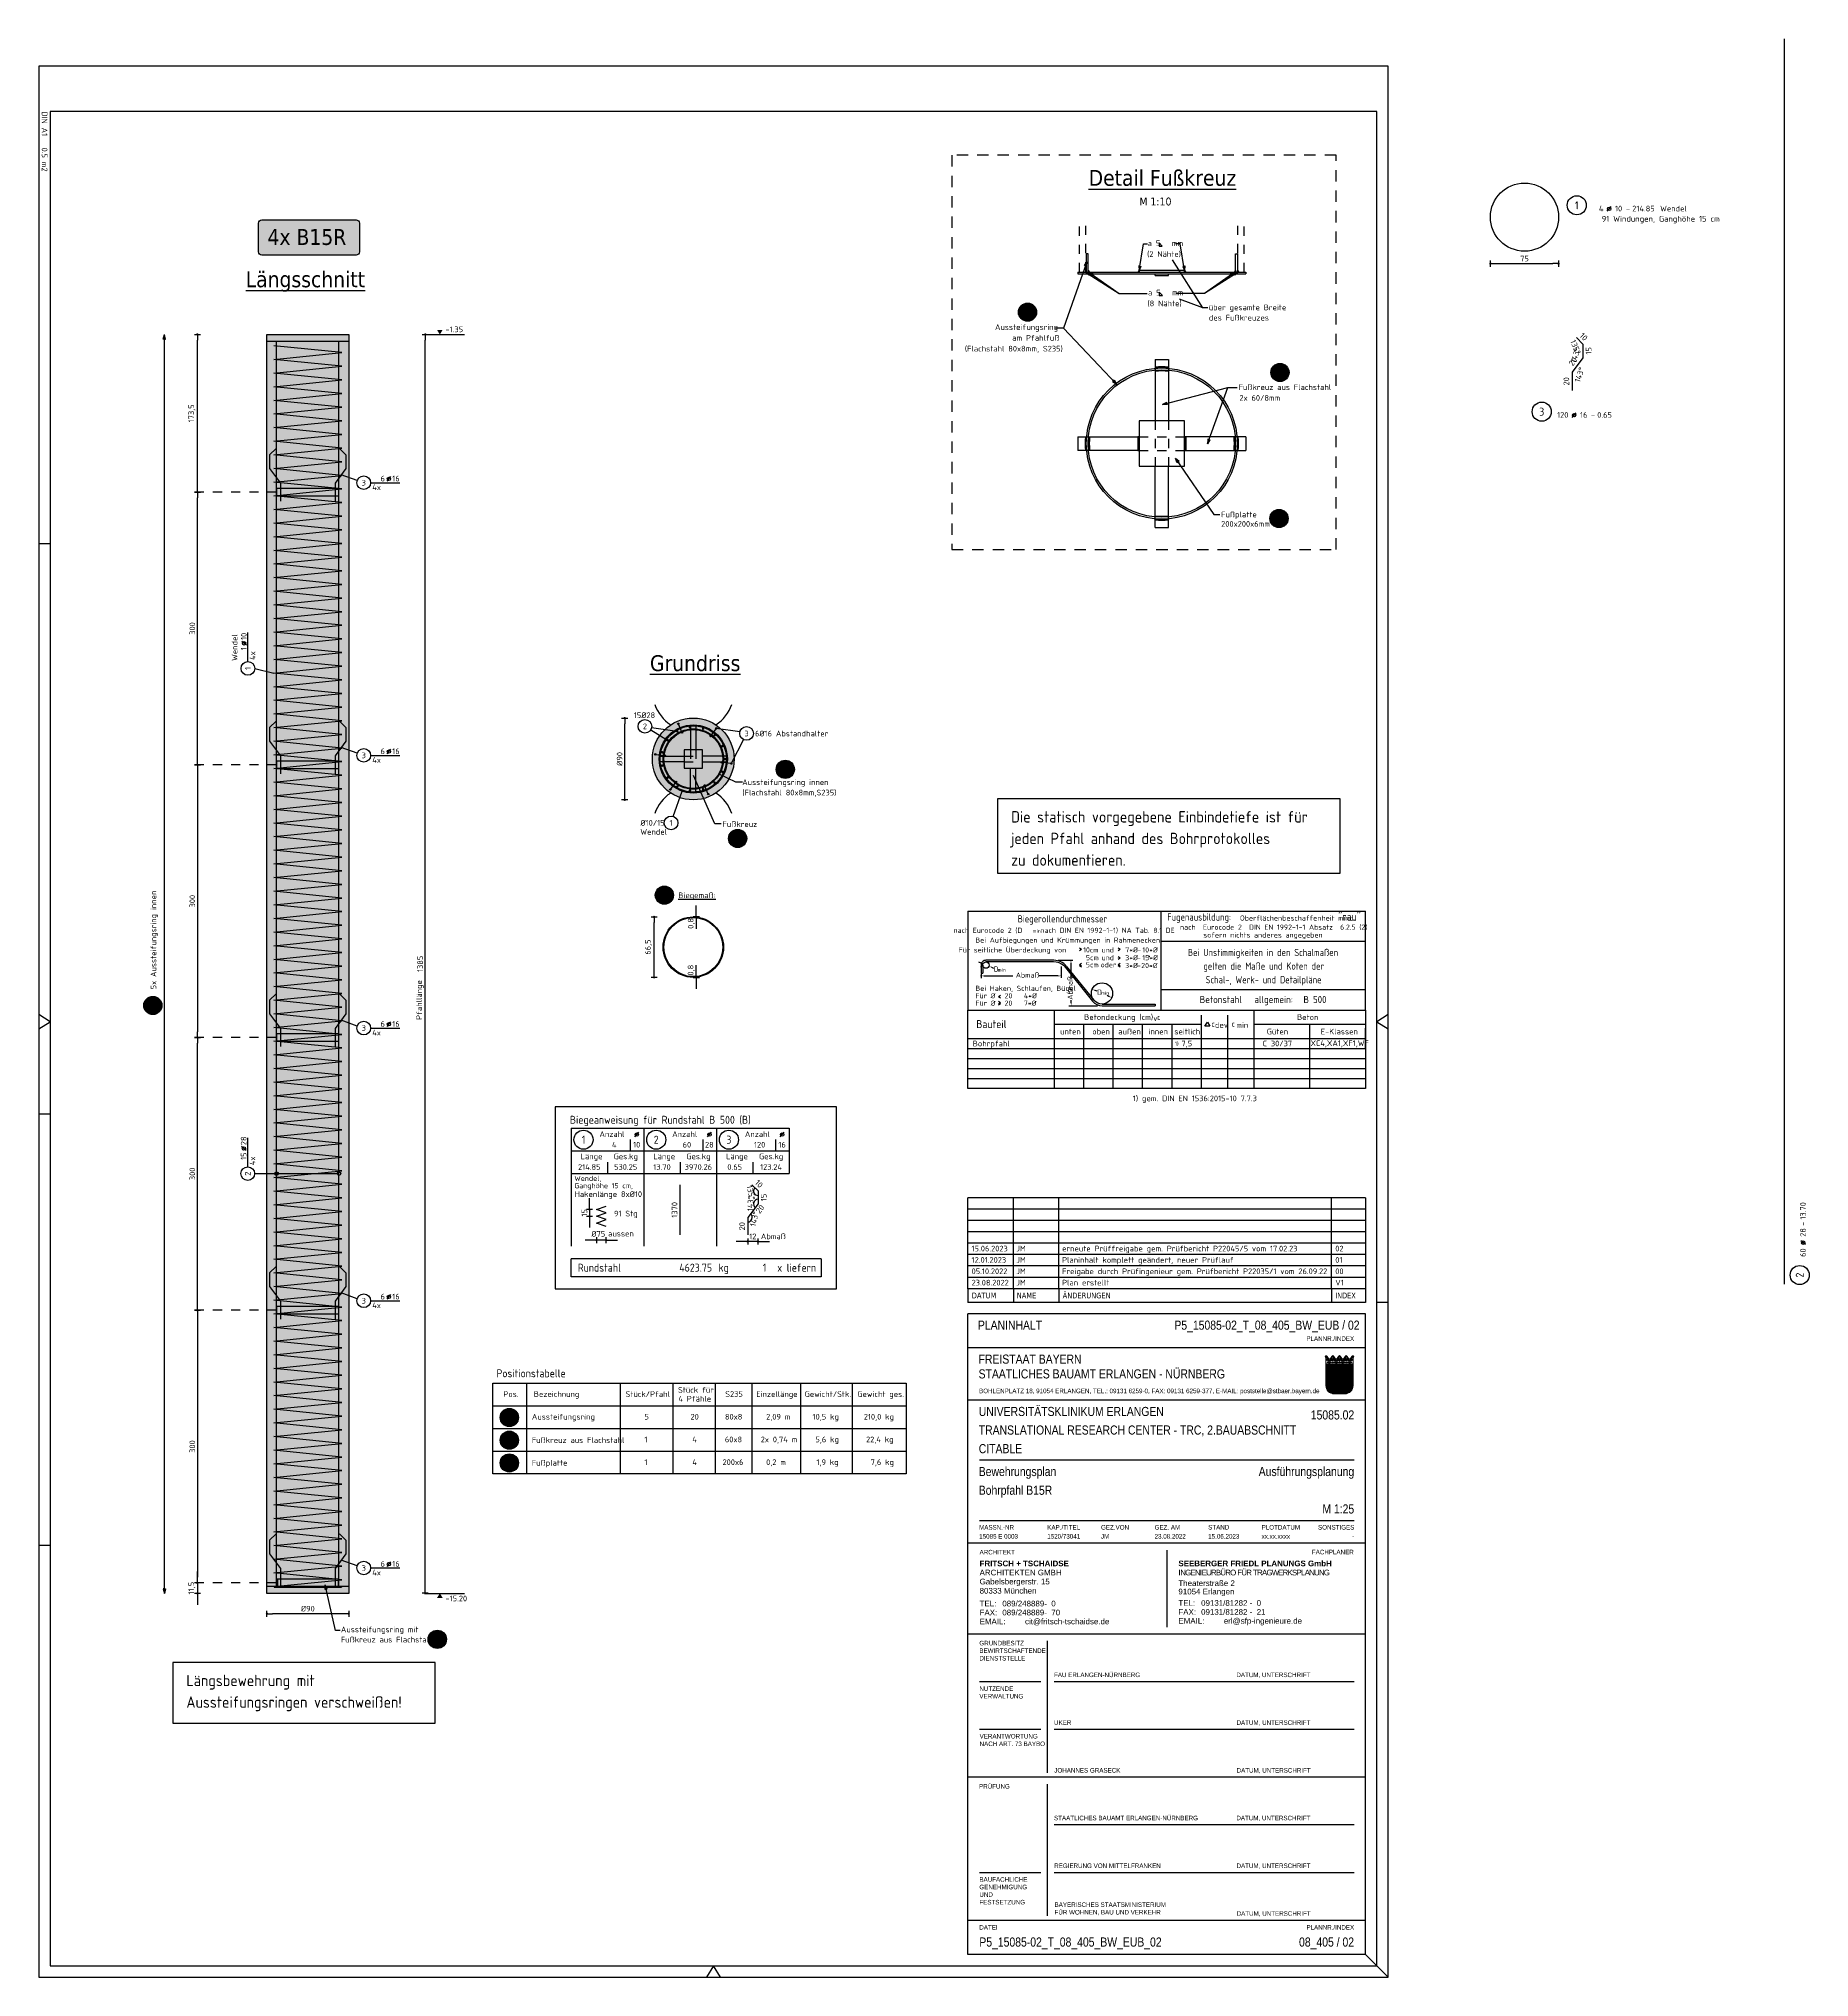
# Model space of a CAD drawing. Extents: x 22.7 to 42.2, y 6.9 to 28.2.
import ezdxf
from ezdxf.enums import TextEntityAlignment as Align

# ---------------------------------------------------------------- set-up
doc = ezdxf.new("R2010")
doc.units = 0
doc.header["$LTSCALE"] = 0.25
for name, pattern in [('AUSGEZOGEN', [1000.01, 1000, 0.01]), ('DASHDOT2', [0.5, 0.25, -0.125, 0, -0.125]), ('DOT', [0.175, 0.05, -0.125]), ('PUNKT', [0.175, 0.05, -0.125]), ('STRICHLINIE', [0.75, 0.5, -0.25])]:
    doc.linetypes.add(name, pattern=pattern)
for name, color, linetype in [('1__LINE_ACI_7', 7, 'Continuous'), ('40 A Plankopf Text F+T', 7, 'Continuous'), ('ACHSEN', 7, 'Continuous'), ('BET-ANS', 7, 'Continuous'), ('BET-SCHN', 6, 'Continuous'), ('BETON', 7, 'Continuous'), ('DETAIL', 7, 'Continuous'), ('DRUEBER', 7, 'Continuous'), ('grau_hell', 7, 'Continuous'), ('grau_mittel', 7, 'Continuous'), ('HILFE', 7, 'Continuous'), ('koten', 7, 'Continuous'), ('MASSE', 7, 'Continuous'), ('OBJEKT', 7, 'Continuous'), ('POS', 7, 'Continuous'), ('RAHMEN', 7, 'Continuous'), ('RND', 7, 'Continuous'), ('RND_BILD', 7, 'Continuous'), ('STAHL', 7, 'Continuous'), ('STEMPEL', 7, 'Continuous'), ('TEXT', 7, 'Continuous')]:
    doc.layers.add(name, color=color, linetype=linetype)
doc.layers.add('NOPLOT', color=7, linetype='Continuous', plot=False)
doc.styles.add('ERSTELLTER_STIL_3', font='arial.ttf')
doc.styles.add('ERSTELLTER_STIL_4', font='arialbd.ttf')
doc.styles.add('helv', font='tahoma.ttf')
doc.styles.add('plankopf_ArialN', font='ARIALN.TTF')
doc.styles.add('txt', font='isocp.shx')
doc.dimstyles.new('DOT_I', dxfattribs={"dimscale": 0.25, "dimtxt": 0.25, "dimasz": 0.25, "dimexe": 0.1, "dimexo": 0.3, "dimgap": 0.1, "dimtad": 1, "dimdec": 3, "dimzin": 3, "dimtxsty": 'txt', "dimblk": 'DOT', "dimblk1": 'DOT', "dimblk2": 'DOT', "dimsah": 1, "dimcen": 0.1, "dimse1": 1, "dimse2": 1, "dimazin": 0, "dimtfac": 1, "dimtdec": 4, "dimtix": 1, "dimtmove": 2, "dimatfit": 3, "dimfxl": 0, "dimtvp": 1, "dimtolj": 1, "dimtzin": 0, "dimarcsym": 0})
pattern_1 = [(0, (-322.07857, -163.97815), (8e-17, 0.254), [])]

# ---------------------------------------------------------------- blocks, each defined once
blk = doc.blocks.new('DINA1')
at = {"layer": 'RAHMEN'}
for p, q in [((0, 59.4), (0, 0)), ((84.1, 59.4), (0, 59.4)), ((84.1, 0), (84.1, 59.4)), ((0, 0), (84.1, 0))]:
    blk.add_line(p, q, dxfattribs=at)
at = {"layer": 'RAHMEN', "color": 5}
for p, q in [((2, 58.9), (2, 0.5)), ((83.6, 58.9), (2, 58.9)), ((83.6, 0.5), (83.6, 58.9)), ((2, 0.5), (83.6, 0.5))]:
    blk.add_line(p, q, dxfattribs=at)
at = {"layer": 'RAHMEN', "color": 7, "linetype": 'Continuous'}
for p, q in [((41.74, 59.4), (42.05, 58.9)), ((42.05, 58.9), (42.36, 59.4)), ((84.1, 30.01), (83.6, 29.7)), ((83.6, 29.7), (84.1, 29.39)), ((42.05, 0.5), (41.74, 0)), ((42.36, 0), (42.05, 0.5))]:
    blk.add_line(p, q, dxfattribs=at)
at = {"layer": 'RAHMEN', "color": 7}
for p, q in [((21, 0), (21, 0.5)), ((46.1, 0), (46.1, 0.5)), ((65.1, 0.5), (65.1, 0))]:
    blk.add_line(p, q, dxfattribs=at)
at = {"layer": 'RAHMEN', "color": 7, "style": 'txt'}
blk.add_text('DIN A1   0.5 m2', height=0.25, dxfattribs=at).set_placement((1.989, 0.133))
blk = doc.blocks.new('Bundeslandwappen')
at = {"lineweight": 9, "true_color": 0xffffff}
for points in [[(-5.75, 16.5), (-5.98, 16.5), (-5.98, 16.29), (-5.75, 16.29)], [(-5.09, 15.68), (-5.31, 15.68), (-5.31, 15.47), (-5.09, 15.47)], [(-3.49, 15.68), (-3.71, 15.68), (-3.71, 15.47), (-3.49, 15.47)], [(-2.82, 16.5), (-3.05, 16.5), (-3.05, 16.29), (-2.82, 16.29)], [(-2.15, 15.68), (-2.38, 15.68), (-2.38, 15.47), (-2.15, 15.47)], [(-0.56, 15.68), (-0.78, 15.68), (-0.78, 15.47), (-0.56, 15.47)], [(0.11, 16.5), (-0.11, 16.5), (-0.11, 16.29), (0.11, 16.29)], [(0.78, 15.68), (0.56, 15.68), (0.56, 15.47), (0.78, 15.47)], [(2.38, 15.68), (2.15, 15.68), (2.15, 15.47), (2.38, 15.47)], [(3.05, 16.5), (2.82, 16.5), (2.82, 16.29), (3.05, 16.29)], [(3.71, 15.68), (3.49, 15.68), (3.49, 15.47), (3.71, 15.47)], [(5.31, 15.68), (5.09, 15.68), (5.09, 15.47), (5.31, 15.47)], [(5.98, 16.5), (5.75, 16.5), (5.75, 16.29), (5.98, 16.29)]]:
    blk.add_hatch(color=7, dxfattribs=at).paths.add_polyline_path(points)
at = {"true_color": 0xffffff}
for points in [[(-5.34, 12.59), (-5.7, 12.59), (-5.7, 12.19), (-5.07, 11.96)], [(-3.57, 8.42), (-5.7, 9.18), (-5.7, 6.17), (-2.07, 4.88)], [(-1.42, 10.67), (-5.07, 11.96), (-3.57, 8.42), (0.08, 7.13)], [(0.86, 12.59), (-2.24, 12.59), (-1.42, 10.67), (2.23, 9.38)], [(3.96, 12.59), (1.66, 12.59), (4.37, 11.63)], [(5.7, 8.15), (2.23, 9.38), (3.73, 5.84), (5.7, 5.14)], [(5.7, 11.16), (4.37, 11.63), (5.7, 8.5)], [(-5.7, 6.14), (-5.7, 3.7, 0.041392), (-5.65, 3.14), (-4.21, 2.63)], [(-0.56, 1.34), (-4.21, 2.63), (-3.29, 0.45, 0.073774), (-2.3, 0.3), (-0.12, 0.3)], [(1.58, 3.59), (-2.07, 4.88), (-0.56, 1.34), (2.36, 0.3, 0.043654), (2.95, 0.36)], [(3.73, 5.84), (0.08, 7.13), (1.58, 3.59), (5.23, 2.29)]]:
    blk.add_hatch(color=7, dxfattribs=at).paths.add_polyline_path(points)
at = {"lineweight": 9}
h = blk.add_hatch(dxfattribs=at)
h.set_pattern_fill('ANSI31', color=256, scale=0.08, angle=315, style=0)
h.set_pattern_definition(pattern_1)
h.paths.add_polyline_path([(-5.07, 11.96), (-5.7, 12.19), (-5.7, 9.18), (-3.57, 8.42)])
h = blk.add_hatch(dxfattribs=at)
h.set_pattern_fill('ANSI31', color=256, scale=0.08, angle=315, style=0)
h.set_pattern_definition(pattern_1)
h.paths.add_polyline_path([(-2.24, 12.59), (-5.34, 12.59), (-5.07, 11.96), (-1.42, 10.67)])
h = blk.add_hatch(dxfattribs=at)
h.set_pattern_fill('ANSI31', color=256, scale=0.08, angle=315, style=0)
h.set_pattern_definition(pattern_1)
h.paths.add_polyline_path([(2.23, 9.38), (-1.42, 10.67), (0.08, 7.13), (3.73, 5.84)])
h = blk.add_hatch(dxfattribs=at)
h.set_pattern_fill('ANSI31', color=256, scale=0.08, angle=315, style=0)
h.set_pattern_definition(pattern_1)
h.paths.add_polyline_path([(4.37, 11.63), (1.66, 12.59), (0.86, 12.59), (2.23, 9.38), (5.7, 8.15), (5.7, 8.5)])
h = blk.add_hatch(dxfattribs=at)
h.set_pattern_fill('ANSI31', color=256, scale=0.08, angle=315, style=0)
h.set_pattern_definition(pattern_1)
h.paths.add_polyline_path([(5.7, 12.59), (3.96, 12.59), (4.37, 11.63), (5.7, 11.16)])
h = blk.add_hatch(dxfattribs=at)
h.set_pattern_fill('ANSI31', color=256, scale=0.08, angle=315, style=0)
h.set_pattern_definition(pattern_1)
h.paths.add_polyline_path([(-2.07, 4.88), (-5.7, 6.17), (-5.7, 6.14), (-4.21, 2.63), (-0.56, 1.34)])
h = blk.add_hatch(dxfattribs=at)
h.set_pattern_fill('ANSI31', color=256, scale=0.08, angle=315, style=0)
h.set_pattern_definition(pattern_1)
h.paths.add_polyline_path([(-4.21, 2.63), (-5.65, 3.14, 0.285055), (-3.29, 0.45)])
h = blk.add_hatch(dxfattribs=at)
h.set_pattern_fill('ANSI31', color=256, scale=0.08, angle=315, style=0)
h.set_pattern_definition(pattern_1)
h.paths.add_polyline_path([(0.08, 7.13), (-3.57, 8.42), (-2.07, 4.88), (1.58, 3.59)])
h = blk.add_hatch(dxfattribs=at)
h.set_pattern_fill('ANSI31', color=256, scale=0.08, angle=315, style=0)
h.set_pattern_definition(pattern_1)
h.paths.add_polyline_path([(-0.56, 1.34), (-0.12, 0.3), (2.3, 0.3, 0.004354), (2.36, 0.3)])
h = blk.add_hatch(dxfattribs=at)
h.set_pattern_fill('ANSI31', color=256, scale=0.08, angle=315, style=0)
h.set_pattern_definition(pattern_1)
h.paths.add_polyline_path([(5.31, 2.11), (5.23, 2.29), (1.58, 3.59), (2.95, 0.36, 0.22704)])
h = blk.add_hatch(dxfattribs=at)
h.set_pattern_fill('ANSI31', color=256, scale=0.08, angle=315, style=0)
h.set_pattern_definition(pattern_1)
h.paths.add_polyline_path([(5.7, 5.14), (3.73, 5.84), (5.23, 2.29), (5.37, 2.24, 0.111178), (5.7, 3.7)])
for p, q in [((-6, 16.1), (-6, 3.7)), ((-6, 13.29), (6, 13.29)), ((-6, 12.94), (6, 12.94)), ((-5.7, 12.59), (-5.7, 3.7)), ((-5.7, 12.59), (5.7, 12.59)), ((-5.7, 12.19), (5.7, 8.15)), ((-5.7, 9.18), (5.7, 5.14)), ((-5.64, 14.97), (-5.64, 15.18)), ((-5.61, 16.59), (-5.62, 16.68)), ((-5.34, 12.59), (-0.12, 0.3)), ((-5.33, 15.19), (-5.33, 15.05)), ((-4.68, 14.54), (-5.26, 14.54)), ((-4.12, 14.54), (-3.54, 14.54)), ((-3.47, 15.19), (-3.47, 15.05)), ((-3.36, 13.9), (-2.93, 14.17)), ((-2.93, 13.63), (-3.36, 13.9)), ((-3.19, 16.59), (-3.18, 16.67)), ((-3.16, 14.97), (-3.16, 15.18)), ((-2.93, 15.58), (-2.93, 14.47)), ((-2.93, 14.17), (-2.5, 13.9)), ((-2.5, 13.9), (-2.93, 13.63)), ((-2.71, 14.97), (-2.71, 15.18)), ((-2.68, 16.59), (-2.69, 16.67)), ((-2.4, 15.19), (-2.4, 15.05)), ((-1.74, 14.54), (-2.32, 14.54)), ((-2.24, 12.59), (2.95, 0.36)), ((-1.19, 14.54), (-0.61, 14.54)), ((-0.54, 15.19), (-0.54, 15.05)), ((0, 14.17), (-0.43, 13.9)), ((-0.43, 13.9), (0, 13.63)), ((-0.25, 16.59), (-0.24, 16.67)), ((-0.22, 14.97), (-0.22, 15.18)), ((0, 15.58), (0, 14.47)), ((0.43, 13.9), (0, 14.17)), ((0, 13.63), (0.43, 13.9)), ((0.22, 14.97), (0.22, 15.18)), ((0.25, 16.59), (0.24, 16.67)), ((0.54, 15.19), (0.54, 15.05)), ((1.19, 14.54), (0.61, 14.54)), ((0.86, 12.59), (5.31, 2.11)), ((1.66, 12.59), (5.7, 11.16)), ((1.74, 14.54), (2.32, 14.54)), ((2.4, 15.19), (2.4, 15.05)), ((2.93, 14.17), (2.5, 13.9)), ((2.5, 13.9), (2.93, 13.63)), ((2.68, 16.59), (2.69, 16.67)), ((2.71, 14.97), (2.71, 15.18)), ((2.93, 15.58), (2.93, 14.47)), ((3.36, 13.9), (2.93, 14.17)), ((2.93, 13.63), (3.36, 13.9)), ((3.16, 14.97), (3.16, 15.18)), ((3.19, 16.59), (3.18, 16.67)), ((3.47, 15.19), (3.47, 15.05)), ((4.12, 14.54), (3.54, 14.54)), ((3.96, 12.59), (5.7, 8.5)), ((4.68, 14.54), (5.26, 14.54)), ((5.33, 15.19), (5.33, 15.05)), ((5.61, 16.59), (5.62, 16.68)), ((5.64, 14.97), (5.64, 15.18)), ((5.7, 3.7), (5.7, 12.59)), ((6, 3.7), (6, 16.1)), ((-5.7, 6.17), (5.37, 2.24)), ((-5.7, 6.14), (-3.29, 0.45)), ((-5.66, 3.14), (2.36, 0.3)), ((-2.3, 0.3), (2.3, 0.3)), ((-2.3, 0), (2.3, 0))]:
    blk.add_line(p, q, dxfattribs=at)
for points in [[(-5.75, 16.29), (-5.98, 16.29), (-5.98, 16.5), (-5.75, 16.5)], [(-5.09, 15.47), (-5.31, 15.47), (-5.31, 15.68), (-5.09, 15.68)], [(-4.07, 13.71), (-4.83, 13.71), (-4.83, 14.1), (-4.07, 14.1)], [(-3.71, 15.47), (-3.49, 15.47), (-3.49, 15.68), (-3.71, 15.68)], [(-2.82, 16.29), (-3.05, 16.29), (-3.05, 16.5), (-2.82, 16.5)], [(-2.15, 15.47), (-2.38, 15.47), (-2.38, 15.68), (-2.15, 15.68)], [(-1.8, 13.71), (-1.04, 13.71), (-1.04, 14.1), (-1.8, 14.1)], [(-0.78, 15.47), (-0.56, 15.47), (-0.56, 15.68), (-0.78, 15.68)], [(0.11, 16.29), (-0.11, 16.29), (-0.11, 16.5), (0.11, 16.5)], [(0.78, 15.47), (0.56, 15.47), (0.56, 15.68), (0.78, 15.68)], [(1.8, 13.71), (1.04, 13.71), (1.04, 14.1), (1.8, 14.1)], [(2.15, 15.47), (2.38, 15.47), (2.38, 15.68), (2.15, 15.68)], [(3.05, 16.29), (2.82, 16.29), (2.82, 16.5), (3.05, 16.5)], [(3.71, 15.47), (3.49, 15.47), (3.49, 15.68), (3.71, 15.68)], [(4.07, 13.71), (4.83, 13.71), (4.83, 14.1), (4.07, 14.1)], [(5.09, 15.47), (5.31, 15.47), (5.31, 15.68), (5.09, 15.68)], [(5.75, 16.29), (5.98, 16.29), (5.98, 16.5), (5.75, 16.5)]]:
    blk.add_lwpolyline(points, close=True, dxfattribs=at)
for centre in [(-5.28, 13.9), (-3.71, 13.9), (-2.2, 13.9), (-0.68, 13.9), (0.68, 13.9), (2.2, 13.9), (3.71, 13.9), (5.28, 13.9)]:
    blk.add_circle(centre, 0.123, dxfattribs=at)
for centre, radius, start, end in [((-5.89, 16.45), 0.362, 44.66814, 253.11831), ((-5.67, 16.67), 0.05, 6.6615, 44.66814), ((-5.49, 15.18), 0.157, 3.2756, 179.55206), ((-5.19, 14.99), 0.453, 182.83284, 261.30427), ((-5.56, 16.59), 0.05, 186.6615, 265.62087), ((-5.42, 15.99), 0.179, 74.78828, 15.13561), ((-5.59, 16.26), 0.281, 346.02321, 85.62087), ((-5.36, 16.21), 0.05, 254.78828, 346.02321), ((-5.26, 15.23), 0.191, 249.63581, 3.08566), ((-5.2, 16.05), 0.05, 93.06329, 195.13561), ((-5.19, 15.87), 0.224, 350.95424, 93.06329), ((-5.02, 15.24), 0.05, 82.94673, 183.08566), ((-4.99, 15.54), 0.249, 262.94673, 77.88554), ((-4.92, 15.83), 0.05, 170.95424, 257.88554), ((-4.62, 14.89), 0.224, 71.40005, 0), ((-4.71, 14.85), 0.312, 275.96495, 353.97732), ((-4.4, 15.24), 0.208, 317.07745, 222.92255), ((-4.18, 14.89), 0.224, 180, 108.59995), ((-4.09, 14.85), 0.312, 186.02268, 264.03505), ((-3.81, 15.54), 0.249, 102.11446, 277.05327), ((-3.88, 15.83), 0.05, 282.11446, 9.04576), ((-3.61, 15.87), 0.224, 86.93671, 189.04576), ((-3.78, 15.24), 0.05, 356.91434, 97.05327), ((-3.54, 15.23), 0.191, 176.91434, 290.36419), ((-3.6, 16.05), 0.05, 344.86439, 86.93671), ((-3.38, 15.99), 0.179, 164.86439, 105.21172), ((-3.61, 14.99), 0.453, 278.69573, 357.16716), ((-3.21, 16.26), 0.281, 94.37913, 193.97679), ((-3.44, 16.21), 0.05, 193.97679, 285.21172), ((-3.31, 15.18), 0.157, 0.44794, 176.7244), ((-3.24, 16.59), 0.05, 274.37913, 353.3385), ((-3.13, 16.67), 0.05, 155.22882, 173.3385), ((-2.93, 16.58), 0.264, 24.0166, 155.34093), ((-2.55, 15.18), 0.157, 3.2756, 179.55206), ((-2.26, 14.99), 0.453, 182.83284, 261.30427), ((-2.74, 16.66), 0.05, 6.6615, 24.0166), ((-2.63, 16.59), 0.05, 186.6615, 265.62087), ((-2.49, 15.99), 0.179, 74.78828, 15.13561), ((-2.65, 16.26), 0.281, 346.02321, 85.62087), ((-2.43, 16.21), 0.05, 254.78828, 346.02321), ((-2.33, 15.23), 0.191, 249.63581, 3.08566), ((-2.27, 16.05), 0.05, 93.06329, 195.13561), ((-2.26, 15.87), 0.224, 350.95424, 93.06329), ((-2.09, 15.24), 0.05, 82.94673, 183.08566), ((-2.05, 15.54), 0.249, 262.94673, 77.88554), ((-1.99, 15.83), 0.05, 170.95424, 257.88554), ((-1.69, 14.89), 0.224, 71.40005, 0), ((-1.78, 14.85), 0.312, 275.96495, 353.97732), ((-1.47, 15.24), 0.208, 317.07745, 222.92255), ((-1.24, 14.89), 0.224, 180, 108.59995), ((-1.16, 14.85), 0.312, 186.02268, 264.03505), ((-0.88, 15.54), 0.249, 102.11446, 277.05327), ((-0.94, 15.83), 0.05, 282.11446, 9.04576), ((-0.67, 15.87), 0.224, 86.93671, 189.04576), ((-0.84, 15.24), 0.05, 356.91434, 97.05327), ((-0.6, 15.23), 0.191, 176.91434, 290.36419), ((-0.66, 16.05), 0.05, 344.86439, 86.93671), ((-0.44, 15.99), 0.179, 164.86439, 105.21172), ((-0.68, 14.99), 0.453, 278.69573, 357.16716), ((-0.28, 16.26), 0.281, 94.37913, 193.97679), ((-0.5, 16.21), 0.05, 193.97679, 285.21172), ((-0.38, 15.18), 0.157, 0.44794, 176.7244), ((-0.3, 16.59), 0.05, 274.37913, 353.3385), ((0, 16.58), 0.264, 24.0166, 155.34093), ((-0.19, 16.67), 0.05, 155.22882, 173.3385), ((0.38, 15.18), 0.157, 3.2756, 179.55206), ((0.68, 14.99), 0.453, 182.83284, 261.30427), ((0.19, 16.66), 0.05, 6.6615, 24.0166), ((0.3, 16.59), 0.05, 186.6615, 265.62087), ((0.44, 15.99), 0.179, 74.78828, 15.13561), ((0.28, 16.26), 0.281, 346.02321, 85.62087), ((0.5, 16.21), 0.05, 254.78828, 346.02321), ((0.6, 15.23), 0.191, 249.63581, 3.08566), ((0.66, 16.05), 0.05, 93.06329, 195.13561), ((0.67, 15.87), 0.224, 350.95424, 93.06329), ((0.84, 15.24), 0.05, 82.94673, 183.08566), ((0.88, 15.54), 0.249, 262.94673, 77.88554), ((0.94, 15.83), 0.05, 170.95424, 257.88554), ((1.24, 14.89), 0.224, 71.40005, 0), ((1.16, 14.85), 0.312, 275.96495, 353.97732), ((1.47, 15.24), 0.208, 317.07745, 222.92255), ((1.69, 14.89), 0.224, 180, 108.59995), ((1.78, 14.85), 0.312, 186.02268, 264.03505), ((2.05, 15.54), 0.249, 102.11446, 277.05327), ((1.99, 15.83), 0.05, 282.11446, 9.04576), ((2.26, 15.87), 0.224, 86.93671, 189.04576), ((2.09, 15.24), 0.05, 356.91434, 97.05327), ((2.33, 15.23), 0.191, 176.91434, 290.36419), ((2.27, 16.05), 0.05, 344.86439, 86.93671), ((2.49, 15.99), 0.179, 164.86439, 105.21172), ((2.26, 14.99), 0.453, 278.69573, 357.16716), ((2.65, 16.26), 0.281, 94.37913, 193.97679), ((2.43, 16.21), 0.05, 193.97679, 285.21172), ((2.55, 15.18), 0.157, 0.44794, 176.7244), ((2.63, 16.59), 0.05, 274.37913, 353.3385), ((2.93, 16.58), 0.264, 24.0166, 155.34093), ((2.74, 16.67), 0.05, 155.22882, 173.3385), ((3.31, 15.18), 0.157, 3.2756, 179.55206), ((3.61, 14.99), 0.453, 182.83284, 261.30427), ((3.13, 16.66), 0.05, 6.6615, 24.0166), ((3.24, 16.59), 0.05, 186.6615, 265.62087), ((3.38, 15.99), 0.179, 74.78828, 15.13561), ((3.21, 16.26), 0.281, 346.02321, 85.62087), ((3.44, 16.21), 0.05, 254.78828, 346.02321), ((3.54, 15.23), 0.191, 249.63581, 3.08566), ((3.6, 16.05), 0.05, 93.06329, 195.13561), ((3.61, 15.87), 0.224, 350.95424, 93.06329), ((3.78, 15.24), 0.05, 82.94673, 183.08566), ((3.81, 15.54), 0.249, 262.94673, 77.88554), ((3.88, 15.83), 0.05, 170.95424, 257.88554), ((4.18, 14.89), 0.224, 71.40005, 0), ((4.09, 14.85), 0.312, 275.96495, 353.97732), ((4.4, 15.24), 0.208, 317.07745, 222.92255), ((4.62, 14.89), 0.224, 180, 108.59995), ((4.71, 14.85), 0.312, 186.02268, 264.03505), ((4.99, 15.54), 0.249, 102.11446, 277.05327), ((4.92, 15.83), 0.05, 282.11446, 9.04576), ((5.19, 15.87), 0.224, 86.93671, 189.04576), ((5.02, 15.24), 0.05, 356.91434, 97.05327), ((5.26, 15.23), 0.191, 176.91434, 290.36419), ((5.2, 16.05), 0.05, 344.86439, 86.93671), ((5.42, 15.99), 0.179, 164.86439, 105.21172), ((5.19, 14.99), 0.453, 278.69573, 357.16716), ((5.59, 16.26), 0.281, 94.37913, 193.97679), ((5.36, 16.21), 0.05, 193.97679, 285.21172), ((5.49, 15.18), 0.157, 0.44794, 176.7244), ((5.56, 16.59), 0.05, 274.37913, 353.3385), ((5.67, 16.67), 0.05, 135.33186, 173.3385), ((5.89, 16.45), 0.362, 286.88169, 135.33186), ((-2.3, 3.7), 3.7, 180, 270), ((-2.3, 3.7), 3.4, 180, 270), ((2.3, 3.7), 3.7, 270, 0), ((2.3, 3.7), 3.4, 270, 0)]:
    blk.add_arc(centre, radius, start, end, dxfattribs=at)
blk = doc.blocks.new('Plankopf_PU')
for p, q in [((-18.5, 25.4), (-18.5, 27.7)), ((-1, 27.7), (-18.5, 27.7)), ((-1, 27.7), (-18.5, 27.7)), ((-1, 25.4), (-1, 27.7)), ((-1, 25.4), (-18.5, 25.4)), ((-1, 25.4), (-18.5, 25.4)), ((-18.5, 19.1), (-18.5, 25.4)), ((-1, 19.1), (-1, 25.4)), ((-1.5, 22.75), (-18, 22.75)), ((-18, 20.1), (-1.5, 20.1)), ((-18.5, 15.1), (-18.5, 19.1)), ((-1, 19.1), (-18.5, 19.1)), ((-9.75, 18.8), (-9.75, 15.4)), ((-1, 15.1), (-1, 19.1)), ((-1, 15.1), (-18.5, 15.1)), ((-1, 15.1), (-18.5, 15.1)), ((-18.5, 8.8), (-18.5, 15.1)), ((-15, 9), (-15, 14.8)), ((-1, 8.8), (-1, 15.1)), ((-15.3, 13), (-18, 13)), ((-1.5, 13), (-14.7, 13)), ((-15.3, 10.9), (-18, 10.9)), ((-1.5, 10.9), (-14.7, 10.9)), ((-18.5, 2.5), (-18.5, 8.8)), ((-1, 8.8), (-18.5, 8.8)), ((-1, 2.5), (-1, 8.8)), ((-15, 2.7), (-15, 8.5)), ((-1.5, 6.7), (-14.7, 6.7)), ((-15.3, 4.6), (-18, 4.6)), ((-1.5, 4.6), (-14.7, 4.6)), ((-1, 2.5), (-18.5, 2.5)), ((-18.5, 1), (-18.5, 2.5)), ((-1, 2.5), (-18.5, 2.5)), ((-1, 1), (-1, 2.5)), ((-1, 1), (-18.5, 1))]:
    blk.add_line(p, q)
at = {"xscale": 0.1, "yscale": 0.1, "zscale": 0.1}
blk.add_blockref('Bundeslandwappen', (-2.148, 25.669), dxfattribs=at)
at = {"linetype": 'AUSGEZOGEN', "lineweight": 35, "style": 'plankopf_ArialN'}
for s, height, p in [('FREISTAAT BAYERN', 0.4, (-18.032, 27.401)), ('PRÜFUNG', 0.2, (-18.013, 8.5))]:
    blk.add_text(s, height=height, dxfattribs=at).set_placement(p, align=Align.TOP_LEFT)
blk.add_text('STAATLICHES BAUAMT ERLANGEN - NÜRNBERG', height=0.4, dxfattribs=at).set_placement((-18.032, 26.552), align=Align.MIDDLE_LEFT)
at = {"style": 'plankopf_ArialN'}
for s, p in [('BOHLENPLATZ 18, 91054 ERLANGEN, TEL.: 09131 6259-0, FAX: 09131 6259-377, E-MAIL: poststelle@stbaer.bayern.de', (-18.012, 25.702)), ('MASSN.-NR', (-18.011, 19.698)), ('KAP./TITEL', (-15.01, 19.698)), ('GEZ.VON', (-12.644, 19.7)), ('GEZ. AM', (-10.286, 19.7)), ('STAND', (-7.927, 19.702)), ('PLOTDATUM', (-5.574, 19.7)), ('FAU ERLANGEN-NÜRNBERG', (-14.712, 13.207)), ('DATUM, UNTERSCHRIFT', (-6.687, 13.207)), ('UKER', (-14.712, 11.107)), ('DATUM, UNTERSCHRIFT', (-6.68, 11.106)), ('JOHANNES GRASECK', (-14.7, 9.005)), ('DATUM, UNTERSCHRIFT', (-6.675, 9.005)), ('STAATLICHES BAUAMT ERLANGEN-NÜRNBERG', (-14.712, 6.907)), ('DATUM, UNTERSCHRIFT', (-6.687, 6.907)), ('REGIERUNG VON MITTELFRANKEN', (-14.705, 4.806)), ('DATUM, UNTERSCHRIFT', (-6.68, 4.806)), ('DATUM, UNTERSCHRIFT', (-6.675, 2.705)), ('DATEI', (-18.002, 2.095))]:
    blk.add_text(s, height=0.2, dxfattribs=at).set_placement(p)
for s, p in [('SONSTIGES', (-1.493, 19.7)), ('PLANNR./INDEX', (-1.501, 2.095))]:
    blk.add_text(s, height=0.2, dxfattribs=at).set_placement(p, align=Align.RIGHT)
at = {"linetype": 'AUSGEZOGEN', "lineweight": 35, "style": 'plankopf_ArialN'}
blk.add_text('ARCHITEKT', height=0.2, dxfattribs=at).set_placement((-17.989, 18.607))
blk.add_text('FACHPLANER', height=0.2, dxfattribs=at).set_placement((-1.52, 18.611), align=Align.RIGHT)
at = {"insert": (-5.574, 19.303), "char_height": 0.2, "attachment_point": 7, "style": 'plankopf_ArialN'}
blk.add_mtext('xx.xx.xxxx', dxfattribs=at)
at = {"char_height": 0.2, "attachment_point": 1, "style": 'plankopf_ArialN'}
for s, insert, width in [('GRUNDBESITZ\\PBEWIRTSCHAFTENDE DIENSTSTELLE', (-18, 14.804), 2.5), ('NUTZENDE^JVERWALTUNG', (-17.998, 12.8), 2.69843), ('VERANTWORTUNG  NACH ART. 73 BAYBO', (-17.988, 10.705), 2.68768), ('BAUFACHLICHE GENEHMIGUNG UND FESTSETZUNG', (-17.998, 4.404), 2.2311), ('BAYERISCHES STAATSMINISTERIUM ^JFÜR WOHNEN, BAU UND VERKEHR', (-14.689, 3.294), 9.29412)]:
    blk.add_mtext(s, dxfattribs=dict(at, insert=insert, width=width))
at = {"style": 'plankopf_ArialN'}
for tag, p in [('PROJEKTBEZEICHNUNGZ1', (-18.025, 24.578)), ('PROJEKTBEZEICHNUNGZ2', (-18.025, 23.761)), ('PROJEKTBEZEICHNUNGZ3', (-18.025, 22.941))]:
    blk.add_attdef(tag, text='', height=0.4, dxfattribs=at).set_placement(p, align=Align.BOTTOM_LEFT)
for tag, p in [('GEB.-NR', (-1.5, 24.946)), ('0.000X', (-1.507, 1.749))]:
    blk.add_attdef(tag, text='', height=0.4, dxfattribs=at).set_placement(p, align=Align.TOP_RIGHT)
for tag, p, height in [('PLANINHALTZ1', (-18.025, 22.055), 0.4), ('PLANINHALTZ2', (-18.025, 21.232), 0.4), ('PLANINHALTZ3', (-18.025, 20.409), 0.4), ('MASSN.-NR', (-18.005, 19.303), 0.2), ('KAPITEL/TITEL', (-15.01, 19.303), 0.2), ('GEZ_VON', (-12.644, 19.303), 0.2), ('GEZ_AM', (-10.286, 19.303), 0.2), ('STAND', (-7.927, 19.303), 0.2)]:
    blk.add_attdef(tag, p, '', height=height, dxfattribs=at)
for tag, height, p in [('PLANUNGSPHASE', 0.4, (-1.5, 22.055)), ('PROJEKTKATEGORIE', 0.4, (-1.5, 21.232)), ('MAßSTAB', 0.4, (-1.5, 20.409)), ('SONSTIGES', 0.2, (-1.5, 19.303))]:
    blk.add_attdef(tag, text='', height=height, dxfattribs=at).set_placement(p, align=Align.RIGHT)
at = {"layer": '40 A Plankopf Text F+T', "color": 7, "linetype": 'Continuous', "lineweight": 13, "char_height": 0.25, "attachment_point": 7}
for s, insert, style in [('\\A1;ARCHITEKTEN GMBH', (-17.988, 17.68), 'ERSTELLTER_STIL_3'), ('\\A1;FRITSCH + TSCHAIDSE ', (-17.988, 18.081), 'ERSTELLTER_STIL_4'), ('\\A1;SEEBERGER FRIEDL PLANUNGS GmbH', (-9.238, 18.081), 'ERSTELLTER_STIL_4'), ('\\A1;{\\T0.8;INGENIEURBÜRO FÜR TRAGWERKSPLANUNG}', (-9.238, 17.68), 'ERSTELLTER_STIL_3'), ('\\A1;80333 München', (-17.988, 16.879), 'ERSTELLTER_STIL_3'), ('\\A1;Gabelsbergerstr. 15', (-17.988, 17.212), 'ERSTELLTER_STIL_3'), ('\\A1;Theaterstraße 2', (-9.238, 17.212), 'ERSTELLTER_STIL_3'), ('\\A1;91054 Erlangen', (-9.238, 16.771), 'ERSTELLTER_STIL_3')]:
    blk.add_mtext(s, dxfattribs=dict(at, insert=insert, style=style))
at = {"layer": '40 A Plankopf Text F+T', "color": 7, "linetype": 'Continuous', "lineweight": 13, "char_height": 0.25, "attachment_point": 7, "line_spacing_factor": 0.945293, "style": 'ERSTELLTER_STIL_3'}
for s, insert in [('\\A1;TEL: ^I089/248889-  0\\PFAX: ^I089/248889-  70\\PEMAIL: ^Icit@fritsch-tschaidse.de', (-17.988, 15.481)), ('\\A1;TEL: ^I09131/81282 -  0\\PFAX: ^I09131/81282 -  21\\PEMAIL: ^Ierl@sfp-ingenieure.de', (-9.238, 15.481))]:
    blk.add_mtext(s, dxfattribs=dict(at, insert=insert))
blk = doc.blocks.new('Plankopf-ER')
at = {"layer": 'RAHMEN', "color": 7, "linetype": 'Continuous'}
for p, q in [((-0.5, 4.6), (-18, 4.6)), ((-18, 4.1), (-18, 4.6)), ((-16, 4.1), (-16, 4.6)), ((-14, 4.1), (-14, 4.6)), ((-2, 4.1), (-2, 4.6)), ((-0.5, 4.6), (-0.5, 4.1)), ((-0.5, 4.1), (-18, 4.1)), ((-18, 3.6), (-18, 4.1)), ((-0.5, 3.6), (-18, 3.6)), ((-18, 3.1), (-18, 3.6)), ((-16, 3.6), (-16, 4.1)), ((-16, 3.1), (-16, 3.6)), ((-14, 3.6), (-14, 4.1)), ((-14, 3.1), (-14, 3.6)), ((-2, 3.6), (-2, 4.1)), ((-2, 3.1), (-2, 3.6)), ((-0.5, 4.1), (-0.5, 3.6)), ((-0.5, 3.6), (-0.5, 3.1)), ((-0.5, 3.1), (-18, 3.1)), ((-18, 2.6), (-18, 3.1)), ((-0.5, 2.6), (-18, 2.6)), ((-18, 2.1), (-18, 2.6)), ((-16, 2.6), (-16, 3.1)), ((-16, 2.1), (-16, 2.6)), ((-14, 2.6), (-14, 3.1)), ((-14, 2.1), (-14, 2.6)), ((-2, 2.6), (-2, 3.1)), ((-2, 2.1), (-2, 2.6)), ((-0.5, 3.1), (-0.5, 2.6)), ((-0.5, 2.6), (-0.5, 2.1)), ((-0.5, 2.1), (-18, 2.1)), ((-18, 1.6), (-18, 2.1)), ((-16, 1.6), (-16, 2.1)), ((-14, 1.6), (-14, 2.1)), ((-2, 1.6), (-2, 2.1)), ((-0.5, 2.1), (-0.5, 1.6)), ((-0.5, 1.6), (-18, 1.6)), ((-18, 1.1), (-18, 1.6)), ((-0.5, 1.1), (-18, 1.1)), ((-18, 0.6), (-18, 1.1)), ((-16, 1.1), (-16, 1.6)), ((-16, 0.6), (-16, 1.1)), ((-14, 1.1), (-14, 1.6)), ((-14, 0.6), (-14, 1.1)), ((-2, 1.1), (-2, 1.6)), ((-2, 0.6), (-2, 1.1)), ((-0.5, 1.6), (-0.5, 1.1)), ((-0.5, 1.1), (-0.5, 0.6)), ((-0.5, 0.6), (-18, 0.6)), ((-18, 0.6), (-18, 0)), ((-0.5, 0), (-18, 0)), ((-16, 0.6), (-16, 0)), ((-14, 0.6), (-14, 0)), ((-2, 0.6), (-2, 0)), ((-0.5, 0.6), (-0.5, 0))]:
    blk.add_line(p, q, dxfattribs=at)
at = {"layer": 'RAHMEN', "color": 7, "linetype": 'Continuous', "style": 'txt'}
for tag, p in [('INDEX-D8', (-17.841, 4.242)), ('INDEX-N8', (-15.876, 4.242)), ('INDEX-X8', (-13.857, 4.242)), ('INDEX8', (-1.833, 4.242)), ('INDEX-D7', (-17.841, 3.742)), ('INDEX-D6', (-17.841, 3.242)), ('INDEX-N7', (-15.876, 3.742)), ('INDEX-N6', (-15.876, 3.242)), ('INDEX-X7', (-13.857, 3.742)), ('INDEX-X6', (-13.857, 3.242)), ('INDEX7', (-1.833, 3.742)), ('INDEX6', (-1.833, 3.242)), ('INDEX-D5', (-17.841, 2.742)), ('INDEX-N5', (-15.876, 2.742)), ('INDEX-X5', (-13.857, 2.742)), ('INDEX5', (-1.833, 2.742)), ('INDEX-D4', (-17.841, 2.242)), ('INDEX-D3', (-17.841, 1.742)), ('INDEX-N4', (-15.876, 2.242)), ('INDEX-N3', (-15.876, 1.742)), ('INDEX-X4', (-13.857, 2.242)), ('INDEX-X3', (-13.857, 1.742)), ('INDEX4', (-1.833, 2.242)), ('INDEX3', (-1.833, 1.742)), ('INDEX-D2', (-17.841, 1.242)), ('INDEX-D1', (-17.841, 0.742)), ('INDEX-N2', (-15.876, 1.242)), ('INDEX-N1', (-15.876, 0.742)), ('INDEX-X2', (-13.857, 1.242)), ('INDEX-X1', (-13.857, 0.742)), ('INDEX2', (-1.833, 1.242)), ('INDEX1', (-1.833, 0.742))]:
    blk.add_attdef(tag, p, '', height=0.25, dxfattribs=at)
at = {"layer": 'STEMPEL', "color": 7, "linetype": 'Continuous', "style": 'helv'}
for s, p in [('DATUM', (-17.833, 0.176)), ('NAME', (-15.853, 0.176)), ('ÄNDERUNGEN', (-13.833, 0.176))]:
    blk.add_text(s, height=0.25, dxfattribs=at).set_placement(p)
at = {"layer": 'STEMPEL', "color": 7, "linetype": 'Continuous', "style": 'helv', "width": 0.8}
blk.add_text('INDEX', height=0.25, dxfattribs=at).set_placement((-1.833, 0.176))
blk = doc.blocks.new('OKRD_O')
at = {"color": 0, "linetype": 'ByBlock'}
blk.add_solid([(-0.125, 0.202), (0.125, 0.202), (0, 0)], dxfattribs=at)
at = {"color": 0, "linetype": 'ByBlock', "style": 'txt'}
blk.add_attdef('OKRD', (0.25, 0.1), '', height=0.25, dxfattribs=at)
blk = doc.blocks.new('DOT')
at = {"layer": 'MASSE', "color": 7, "linetype": 'Continuous'}
for p, q in [((0, 0), (-1, 0)), ((0, 0.54), (0, -0.54))]:
    blk.add_line(p, q, dxfattribs=at)
at = {"layer": 'MASSE', "color": 7, "linetype": 'Continuous', "const_width": 0.2}
blk.add_lwpolyline([(-0.1, 0, 1), (0.1, 0, 1)], format="xyb", close=True, dxfattribs=at)
blk = doc.blocks.new('*D20')
at = {"layer": 'Defpoints', "color": 0, "linetype": 'AUSGEZOGEN', "transparency": 16777216}
for p in [(26.946, 24.963), (26.946, 24.963), (26.946, 11.113)]:
    blk.add_point(p, dxfattribs=at)
at = {"layer": 'MASSE', "color": 0, "linetype": 'AUSGEZOGEN', "lineweight": -2, "transparency": 16777216}
blk.add_line((26.946, 11.175), (26.946, 24.9), dxfattribs=at)
at = {"layer": 'MASSE', "color": 0, "linetype": 'AUSGEZOGEN', "lineweight": -2, "transparency": 16777216, "xscale": 0.0625, "yscale": 0.0625, "zscale": 0.0625}
for p, rotation in [((26.946, 24.963), 90), ((26.946, 11.113), 270)]:
    blk.add_blockref('DOT', p, dxfattribs=dict(at, rotation=rotation))
at = {"layer": 'MASSE', "color": 0, "linetype": 'AUSGEZOGEN', "transparency": 16777216, "insert": (26.89, 18.038), "char_height": 0.0625, "attachment_point": 5, "rotation": 90, "style": 'txt'}
blk.add_mtext('\\A1;1385', dxfattribs=at)
blk = doc.blocks.new('OKRD_U')
at = {"color": 0, "linetype": 'ByBlock'}
blk.add_solid([(-0.125, -0.202), (0.125, -0.202), (0, 0)], dxfattribs=at)
at = {"color": 0, "linetype": 'ByBlock', "style": 'txt'}
blk.add_attdef('OKRD', (0.25, -0.35), '', height=0.25, dxfattribs=at)
blk = doc.blocks.new('*D21')
at = {"layer": 'Defpoints', "color": 0, "linetype": 'AUSGEZOGEN', "transparency": 16777216}
for p in [(25.204, 10.888), (25.204, 10.888), (26.104, 10.888)]:
    blk.add_point(p, dxfattribs=at)
at = {"layer": 'MASSE', "color": 0, "linetype": 'AUSGEZOGEN', "lineweight": -2, "transparency": 16777216}
blk.add_line((26.041, 10.888), (25.266, 10.888), dxfattribs=at)
at = {"layer": 'MASSE', "color": 0, "linetype": 'AUSGEZOGEN', "lineweight": -2, "transparency": 16777216, "xscale": 0.0625, "yscale": 0.0625, "zscale": 0.0625, "rotation": 180}
blk.add_blockref('DOT', (25.204, 10.888), dxfattribs=at)
at = {"layer": 'MASSE', "color": 0, "linetype": 'AUSGEZOGEN', "lineweight": -2, "transparency": 16777216, "xscale": 0.0625, "yscale": 0.0625, "zscale": 0.0625}
blk.add_blockref('DOT', (26.104, 10.888), dxfattribs=at)
at = {"layer": 'MASSE', "color": 0, "linetype": 'AUSGEZOGEN', "transparency": 16777216, "insert": (25.654, 10.944), "char_height": 0.0625, "attachment_point": 5, "style": 'txt'}
blk.add_mtext('\\A1;%%C90', dxfattribs=at)
blk = doc.blocks.new('*D37')
at = {"layer": 'Defpoints', "color": 0, "linetype": 'AUSGEZOGEN', "transparency": 16777216}
for p in [(24.439, 11.228), (24.439, 11.113), (24.439, 11.113)]:
    blk.add_point(p, dxfattribs=at)
at = {"layer": 'MASSE', "color": 0, "linetype": 'AUSGEZOGEN', "lineweight": -2, "transparency": 16777216}
for p, q in [((24.439, 11.29), (24.439, 11.353)), ((24.439, 11.228), (24.439, 11.113)), ((24.439, 11.05), (24.439, 10.988))]:
    blk.add_line(p, q, dxfattribs=at)
at = {"layer": 'MASSE', "color": 0, "linetype": 'AUSGEZOGEN', "lineweight": -2, "transparency": 16777216, "xscale": 0.0625, "yscale": 0.0625, "zscale": 0.0625}
for p, rotation in [((24.439, 11.228), 270), ((24.439, 11.113), 90)]:
    blk.add_blockref('DOT', p, dxfattribs=dict(at, rotation=rotation))
at = {"layer": 'MASSE', "color": 0, "linetype": 'AUSGEZOGEN', "transparency": 16777216, "insert": (24.378, 11.17), "char_height": 0.0625, "attachment_point": 5, "rotation": 90, "style": 'txt'}
blk.add_mtext('\\A1;11,5', dxfattribs=at)
blk = doc.blocks.new('*D38')
at = {"layer": 'Defpoints', "color": 0, "linetype": 'AUSGEZOGEN', "transparency": 16777216}
for p in [(24.439, 14.228), (24.439, 11.228), (24.439, 11.228)]:
    blk.add_point(p, dxfattribs=at)
at = {"layer": 'MASSE', "color": 0, "linetype": 'AUSGEZOGEN', "lineweight": -2, "transparency": 16777216}
blk.add_line((24.439, 14.165), (24.439, 11.29), dxfattribs=at)
at = {"layer": 'MASSE', "color": 0, "linetype": 'AUSGEZOGEN', "lineweight": -2, "transparency": 16777216, "xscale": 0.0625, "yscale": 0.0625, "zscale": 0.0625}
for p, rotation in [((24.439, 14.228), 90), ((24.439, 11.228), 270)]:
    blk.add_blockref('DOT', p, dxfattribs=dict(at, rotation=rotation))
at = {"layer": 'MASSE', "color": 0, "linetype": 'AUSGEZOGEN', "transparency": 16777216, "insert": (24.383, 12.728), "char_height": 0.0625, "attachment_point": 5, "rotation": 90, "style": 'txt'}
blk.add_mtext('\\A1;300', dxfattribs=at)
blk = doc.blocks.new('*D39')
at = {"layer": 'Defpoints', "color": 0, "linetype": 'AUSGEZOGEN', "transparency": 16777216}
for p in [(24.439, 17.228), (24.439, 17.228), (24.439, 14.228)]:
    blk.add_point(p, dxfattribs=at)
at = {"layer": 'MASSE', "color": 0, "linetype": 'AUSGEZOGEN', "lineweight": -2, "transparency": 16777216}
blk.add_line((24.439, 14.29), (24.439, 17.165), dxfattribs=at)
at = {"layer": 'MASSE', "color": 0, "linetype": 'AUSGEZOGEN', "lineweight": -2, "transparency": 16777216, "xscale": 0.0625, "yscale": 0.0625, "zscale": 0.0625}
for p, rotation in [((24.439, 17.228), 90), ((24.439, 14.228), 270)]:
    blk.add_blockref('DOT', p, dxfattribs=dict(at, rotation=rotation))
at = {"layer": 'MASSE', "color": 0, "linetype": 'AUSGEZOGEN', "transparency": 16777216, "insert": (24.383, 15.728), "char_height": 0.0625, "attachment_point": 5, "rotation": 90, "style": 'txt'}
blk.add_mtext('\\A1;300', dxfattribs=at)
blk = doc.blocks.new('*D40')
at = {"layer": 'Defpoints', "color": 0, "linetype": 'AUSGEZOGEN', "transparency": 16777216}
for p in [(24.439, 20.228), (24.439, 17.228), (24.439, 17.228)]:
    blk.add_point(p, dxfattribs=at)
at = {"layer": 'MASSE', "color": 0, "linetype": 'AUSGEZOGEN', "lineweight": -2, "transparency": 16777216}
blk.add_line((24.439, 20.165), (24.439, 17.29), dxfattribs=at)
at = {"layer": 'MASSE', "color": 0, "linetype": 'AUSGEZOGEN', "lineweight": -2, "transparency": 16777216, "xscale": 0.0625, "yscale": 0.0625, "zscale": 0.0625}
for p, rotation in [((24.439, 20.228), 90), ((24.439, 17.228), 270)]:
    blk.add_blockref('DOT', p, dxfattribs=dict(at, rotation=rotation))
at = {"layer": 'MASSE', "color": 0, "linetype": 'AUSGEZOGEN', "transparency": 16777216, "insert": (24.383, 18.728), "char_height": 0.0625, "attachment_point": 5, "rotation": 90, "style": 'txt'}
blk.add_mtext('\\A1;300', dxfattribs=at)
blk = doc.blocks.new('*D41')
at = {"layer": 'Defpoints', "color": 0, "linetype": 'AUSGEZOGEN', "transparency": 16777216}
for p in [(24.439, 23.228), (24.439, 23.228), (24.439, 20.228)]:
    blk.add_point(p, dxfattribs=at)
at = {"layer": 'MASSE', "color": 0, "linetype": 'AUSGEZOGEN', "lineweight": -2, "transparency": 16777216}
blk.add_line((24.439, 20.29), (24.439, 23.165), dxfattribs=at)
at = {"layer": 'MASSE', "color": 0, "linetype": 'AUSGEZOGEN', "lineweight": -2, "transparency": 16777216, "xscale": 0.0625, "yscale": 0.0625, "zscale": 0.0625}
for p, rotation in [((24.439, 23.228), 90), ((24.439, 20.228), 270)]:
    blk.add_blockref('DOT', p, dxfattribs=dict(at, rotation=rotation))
at = {"layer": 'MASSE', "color": 0, "linetype": 'AUSGEZOGEN', "transparency": 16777216, "insert": (24.383, 21.728), "char_height": 0.0625, "attachment_point": 5, "rotation": 90, "style": 'txt'}
blk.add_mtext('\\A1;300', dxfattribs=at)
blk = doc.blocks.new('*D42')
at = {"layer": 'Defpoints', "color": 0, "linetype": 'AUSGEZOGEN', "transparency": 16777216}
for p in [(24.439, 24.963), (24.439, 24.963), (24.439, 23.228)]:
    blk.add_point(p, dxfattribs=at)
at = {"layer": 'MASSE', "color": 0, "linetype": 'AUSGEZOGEN', "lineweight": -2, "transparency": 16777216}
blk.add_line((24.439, 23.29), (24.439, 24.9), dxfattribs=at)
at = {"layer": 'MASSE', "color": 0, "linetype": 'AUSGEZOGEN', "lineweight": -2, "transparency": 16777216, "xscale": 0.0625, "yscale": 0.0625, "zscale": 0.0625}
for p, rotation in [((24.439, 24.963), 90), ((24.439, 23.228), 270)]:
    blk.add_blockref('DOT', p, dxfattribs=dict(at, rotation=rotation))
at = {"layer": 'MASSE', "color": 0, "linetype": 'AUSGEZOGEN', "transparency": 16777216, "insert": (24.378, 24.095), "char_height": 0.0625, "attachment_point": 5, "rotation": 90, "style": 'txt'}
blk.add_mtext('\\A1;173,5', dxfattribs=at)
blk = doc.blocks.new('Pfeillinie')
at = {"layer": 'TEXT', "linetype": 'Continuous'}
blk.add_hatch(color=7, dxfattribs=at).paths.add_polyline_path([(0, 0), (-0.8, 0.2), (-0.8, 0), (-0.8, -0.2)])
at = {"layer": 'TEXT', "color": 7, "linetype": 'Continuous'}
for p, q in [((-0.8, 0), (-0.8, 0.2)), ((-0.8, 0.2), (0, 0)), ((-0.8, 0), (-0.8, -0.2)), ((-0.8, -0.2), (0, 0))]:
    blk.add_line(p, q, dxfattribs=at)
blk = doc.blocks.new('pos_ausz')
at = {"layer": 'grau_hell', "true_color": 0xfcfcfc}
blk.add_hatch(color=7, dxfattribs=at).paths.add_polyline_path([(-0.4, 0, 1), (0.4, 0, 1)])
at = {"layer": 'POS', "color": 1, "linetype": 'Continuous'}
blk.add_circle((0, 0), 0.4, dxfattribs=at)
at = {"layer": 'POS', "color": 7, "linetype": 'Continuous', "style": 'txt'}
blk.add_attdef('POSNAME', text='', height=0.25, dxfattribs=at).set_placement((0, 0), align=Align.MIDDLE)
blk.add_attdef('POSABM', (0.6, 0.05), '', height=0.25, dxfattribs=at)
blk = doc.blocks.new('RND_LEI')
at = {"layer": 'RND', "color": 7, "linetype": 'Continuous'}
blk.add_line((1.022, 0.066), (1.19, 0.27), dxfattribs=at)
for centre, radius in [((0, 0), 0.3), ((1.106, 0.168), 0.075)]:
    blk.add_circle(centre, radius, dxfattribs=at)
at = {"layer": 'RND', "color": 7, "linetype": 'Continuous', "style": 'txt'}
blk.add_attdef('POSL', text='', height=0.25, dxfattribs=at).set_placement((0, 0), align=Align.MIDDLE)
blk.add_attdef('ANZ', text='', height=0.25, dxfattribs=at).set_placement((0.931, 0.057), align=Align.RIGHT)
for tag, p in [('DUM', (1.253, 0.057)), ('ABSTD', (1.674, 0.057)), ('POSTXT', (0.374, -0.327))]:
    blk.add_attdef(tag, p, '', height=0.25, dxfattribs=at)
blk = doc.blocks.new('RND_AUSZ')
at = {"layer": 'RND', "color": 7, "linetype": 'Continuous'}
blk.add_line((1.341, 0.262), (1.509, 0.466), dxfattribs=at)
at = {"layer": 'RND', "color": 1, "linetype": 'Continuous'}
blk.add_circle((0, 0.52), 0.42, dxfattribs=at)
at = {"layer": 'RND', "color": 7, "linetype": 'Continuous'}
blk.add_circle((1.425, 0.364), 0.075, dxfattribs=at)
at = {"layer": 'RND', "color": 7, "linetype": 'Continuous', "style": 'txt'}
blk.add_text('-', height=0.25, dxfattribs=at).set_placement((2.163, 0.25))
for tag, p in [('WIEOFT', (-0.536, 0.25)), ('STK', (1.174, 0.25))]:
    blk.add_attdef(tag, text='', height=0.25, dxfattribs=at).set_placement(p, align=Align.RIGHT)
at = {"layer": 'RND', "color": 1, "linetype": 'Continuous', "style": 'txt'}
blk.add_attdef('POS', text='', height=0.35, dxfattribs=at).set_placement((0, 0.52), align=Align.MIDDLE)
at = {"layer": 'RND', "color": 7, "linetype": 'Continuous', "style": 'txt'}
for tag, p in [('DS', (1.683, 0.25)), ('LANG', (2.441, 0.25)), ('TEXT', (3.669, 0.25))]:
    blk.add_attdef(tag, p, '', height=0.25, dxfattribs=at)
blk = doc.blocks.new('*D43')
at = {"layer": 'Defpoints', "color": 0, "linetype": 'AUSGEZOGEN', "transparency": 16777216}
for p in [(38.667, 26.054), (39.417, 26.054), (39.417, 25.742)]:
    blk.add_point(p, dxfattribs=at)
at = {"layer": 'RND', "color": 0, "linetype": 'AUSGEZOGEN', "lineweight": -2, "transparency": 16777216}
blk.add_line((38.73, 25.742), (39.355, 25.742), dxfattribs=at)
at = {"layer": 'RND', "color": 0, "linetype": 'AUSGEZOGEN', "lineweight": -2, "transparency": 16777216, "xscale": 0.0625, "yscale": 0.0625, "zscale": 0.0625, "rotation": 180}
blk.add_blockref('DOT', (38.667, 25.742), dxfattribs=at)
at = {"layer": 'RND', "color": 0, "linetype": 'AUSGEZOGEN', "lineweight": -2, "transparency": 16777216, "xscale": 0.0625, "yscale": 0.0625, "zscale": 0.0625}
blk.add_blockref('DOT', (39.417, 25.742), dxfattribs=at)
at = {"layer": 'RND', "color": 0, "linetype": 'AUSGEZOGEN', "transparency": 16777216, "insert": (39.042, 25.798), "char_height": 0.0625, "attachment_point": 5, "style": 'txt'}
blk.add_mtext('\\A1;75', dxfattribs=at)
blk = doc.blocks.new('*D46')
at = {"layer": 'Defpoints', "color": 0, "linetype": 'AUSGEZOGEN', "transparency": 16777216}
for p in [(29.141, 20.743), (29.141, 20.743), (29.141, 19.843)]:
    blk.add_point(p, dxfattribs=at)
at = {"layer": 'MASSE', "color": 0, "linetype": 'AUSGEZOGEN', "lineweight": -2, "transparency": 16777216}
blk.add_line((29.141, 19.905), (29.141, 20.68), dxfattribs=at)
at = {"layer": 'MASSE', "color": 0, "linetype": 'AUSGEZOGEN', "lineweight": -2, "transparency": 16777216, "xscale": 0.0625, "yscale": 0.0625, "zscale": 0.0625}
for p, rotation in [((29.141, 20.743), 90), ((29.141, 19.843), 270)]:
    blk.add_blockref('DOT', p, dxfattribs=dict(at, rotation=rotation))
at = {"layer": 'MASSE', "color": 0, "linetype": 'AUSGEZOGEN', "transparency": 16777216, "insert": (29.085, 20.293), "char_height": 0.0625, "attachment_point": 5, "rotation": 90, "style": 'txt'}
blk.add_mtext('\\A1;%%C90', dxfattribs=at)
blk = doc.blocks.new('RND_HIN')
at = {"layer": 'RND', "color": 7, "linetype": 'Continuous'}
blk.add_circle((0, 0), 0.3, dxfattribs=at)
at = {"layer": 'RND', "color": 7, "linetype": 'Continuous', "style": 'txt'}
blk.add_attdef('POSI', text='', height=0.25, dxfattribs=at).set_placement((0, 0), align=Align.MIDDLE)
blk = doc.blocks.new('*D47')
at = {"layer": 'Defpoints', "color": 0, "linetype": 'AUSGEZOGEN', "transparency": 16777216}
for p in [(29.929, 18.555), (29.929, 18.555), (29.929, 18.547)]:
    blk.add_point(p, dxfattribs=at)
at = {"layer": 'MASSE', "color": 0, "linetype": 'AUSGEZOGEN', "lineweight": -2, "transparency": 16777216}
for p, q in [((29.929, 18.618), (29.929, 18.68)), ((29.929, 18.547), (29.929, 18.555)), ((29.929, 18.485), (29.929, 18.422))]:
    blk.add_line(p, q, dxfattribs=at)
at = {"layer": 'MASSE', "color": 0, "linetype": 'AUSGEZOGEN', "lineweight": -2, "transparency": 16777216, "xscale": 0.0625, "yscale": 0.0625, "zscale": 0.0625}
for p, rotation in [((29.929, 18.555), 270), ((29.929, 18.547), 90)]:
    blk.add_blockref('DOT', p, dxfattribs=dict(at, rotation=rotation))
at = {"layer": 'MASSE', "color": 0, "linetype": 'AUSGEZOGEN', "transparency": 16777216, "insert": (29.874, 18.483), "char_height": 0.0625, "attachment_point": 5, "rotation": 90, "style": 'txt'}
blk.add_mtext('\\A1;0,8', dxfattribs=at)
blk = doc.blocks.new('*D48')
at = {"layer": 'Defpoints', "color": 0, "linetype": 'AUSGEZOGEN', "transparency": 16777216}
for p in [(29.929, 17.898), (29.929, 17.898), (29.929, 17.89)]:
    blk.add_point(p, dxfattribs=at)
at = {"layer": 'MASSE', "color": 0, "linetype": 'AUSGEZOGEN', "lineweight": -2, "transparency": 16777216}
for p, q in [((29.929, 17.961), (29.929, 18.023)), ((29.929, 17.89), (29.929, 17.898)), ((29.929, 17.828), (29.929, 17.765))]:
    blk.add_line(p, q, dxfattribs=at)
at = {"layer": 'MASSE', "color": 0, "linetype": 'AUSGEZOGEN', "lineweight": -2, "transparency": 16777216, "xscale": 0.0625, "yscale": 0.0625, "zscale": 0.0625}
for p, rotation in [((29.929, 17.898), 270), ((29.929, 17.89), 90)]:
    blk.add_blockref('DOT', p, dxfattribs=dict(at, rotation=rotation))
at = {"layer": 'MASSE', "color": 0, "linetype": 'AUSGEZOGEN', "transparency": 16777216, "insert": (29.873, 17.969), "char_height": 0.0625, "attachment_point": 5, "rotation": 90, "style": 'txt'}
blk.add_mtext('\\A1;0,8', dxfattribs=at)
blk = doc.blocks.new('*D49')
at = {"layer": 'Defpoints', "color": 0, "linetype": 'AUSGEZOGEN', "transparency": 16777216}
for p in [(29.464, 18.555), (29.464, 18.555), (29.464, 17.89)]:
    blk.add_point(p, dxfattribs=at)
at = {"layer": 'MASSE', "color": 0, "linetype": 'AUSGEZOGEN', "lineweight": -2, "transparency": 16777216}
blk.add_line((29.464, 17.953), (29.464, 18.493), dxfattribs=at)
at = {"layer": 'MASSE', "color": 0, "linetype": 'AUSGEZOGEN', "lineweight": -2, "transparency": 16777216, "xscale": 0.0625, "yscale": 0.0625, "zscale": 0.0625}
for p, rotation in [((29.464, 18.555), 90), ((29.464, 17.89), 270)]:
    blk.add_blockref('DOT', p, dxfattribs=dict(at, rotation=rotation))
at = {"layer": 'MASSE', "color": 0, "linetype": 'AUSGEZOGEN', "transparency": 16777216, "insert": (29.403, 18.223), "char_height": 0.0625, "attachment_point": 5, "rotation": 90, "style": 'txt'}
blk.add_mtext('\\A1;66,5', dxfattribs=at)
blk = doc.blocks.new('*D50')
at = {"layer": 'Defpoints', "color": 0, "linetype": 'AUSGEZOGEN', "transparency": 16777216}
for p in [(39.635, 24.857), (39.65, 24.893), (39.685, 24.857), (39.685, 24.782)]:
    blk.add_point(p, dxfattribs=at)
at = {"layer": 'RND', "color": 0, "linetype": 'AUSGEZOGEN', "transparency": 16777216, "insert": (39.604, 24.824), "char_height": 0.0625, "attachment_point": 5, "rotation": 292.5, "style": 'txt'}
blk.add_mtext('\\A1;135°', dxfattribs=at)
blk = doc.blocks.new('*D51')
at = {"layer": 'Defpoints', "color": 0, "linetype": 'AUSGEZOGEN', "transparency": 16777216}
for p in [(39.648, 24.741), (39.685, 24.782), (39.625, 24.627), (39.685, 24.707)]:
    blk.add_point(p, dxfattribs=at)
at = {"layer": 'RND', "color": 0, "linetype": 'AUSGEZOGEN', "transparency": 16777216, "insert": (39.602, 24.735), "char_height": 0.0625, "attachment_point": 5, "rotation": 71.5651, "style": 'txt'}
blk.add_mtext('\\A1;143°', dxfattribs=at)
blk = doc.blocks.new('*D52')
at = {"layer": 'Defpoints', "color": 0, "linetype": 'AUSGEZOGEN', "transparency": 16777216}
for p in [(39.565, 24.547), (39.625, 24.627), (39.565, 24.447), (39.602, 24.514)]:
    blk.add_point(p, dxfattribs=at)
at = {"layer": 'RND', "color": 0, "linetype": 'AUSGEZOGEN', "transparency": 16777216, "insert": (39.648, 24.52), "char_height": 0.0625, "attachment_point": 5, "rotation": 71.5651, "style": 'txt'}
blk.add_mtext('\\A1;143°', dxfattribs=at)
blk = doc.blocks.new('RND_LIS2')
at = {"layer": 'RND', "color": 3, "linetype": 'Continuous'}
for p, q in [((0, 0), (0, -5.2)), ((0, 0), (3.2, 0)), ((3.2, 0), (3.2, -2)), ((2.6, -0.503), (2.6, -1)), ((0, -1), (3.2, -1)), ((1.6, -1.503), (1.6, -2)), ((0, -2), (3.2, -2))]:
    blk.add_line(p, q, dxfattribs=at)
at = {"layer": 'RND', "color": 7, "linetype": 'Continuous'}
blk.add_line((2.805, -0.39), (2.973, -0.186), dxfattribs=at)
at = {"layer": 'RND', "color": 1, "linetype": 'Continuous'}
blk.add_circle((0.545, -0.513), 0.42, dxfattribs=at)
at = {"layer": 'RND', "color": 7, "linetype": 'Continuous'}
blk.add_circle((2.889, -0.288), 0.075, dxfattribs=at)
at = {"layer": 'RND', "color": 7, "linetype": 'Continuous', "style": 'txt'}
for s, p in [('Anzahl', (1.249, -0.391)), ('Länge', (0.42, -1.373)), ('Ges.kg', (1.872, -1.373))]:
    blk.add_text(s, height=0.25, dxfattribs=at).set_placement(p)
at = {"layer": 'RND', "color": 1, "linetype": 'Continuous', "style": 'txt'}
blk.add_attdef('POS1', text='', height=0.35, dxfattribs=at).set_placement((0.545, -0.513), align=Align.MIDDLE)
at = {"layer": 'RND', "color": 7, "linetype": 'Continuous', "style": 'txt'}
for tag, p in [('STK1', (1.897, -0.859)), ('DS1', (2.885, -0.859)), ('LANG1', (0.8, -1.841)), ('GEW', (2.4, -1.841))]:
    blk.add_attdef(tag, text='', height=0.25, dxfattribs=at).set_placement(p, align=Align.CENTER)
blk = doc.blocks.new('RND_SUM')
at = {"layer": 'RND', "color": 5, "linetype": 'Continuous'}
for p, q in [((0, 0), (0, 0.8)), ((11, 0.8), (0, 0.8)), ((11, 0), (0, 0)), ((11, 0.8), (11, 0))]:
    blk.add_line(p, q, dxfattribs=at)
at = {"layer": 'RND', "color": 1, "linetype": 'Continuous', "style": 'txt'}
for s, p in [('Rundstahl', (0.292, 0.235)), ('kg', (6.483, 0.235))]:
    blk.add_text(s, height=0.35, dxfattribs=at).set_placement(p)
blk.add_text('x liefern', height=0.35, dxfattribs=at).set_placement((10.784, 0.235), align=Align.RIGHT)
for tag, p in [('RND-S', (6.203, 0.235)), ('RND-Z', (8.59, 0.235))]:
    blk.add_attdef(tag, text='', height=0.35, dxfattribs=at).set_placement(p, align=Align.RIGHT)
blk = doc.blocks.new('*D53')
at = {"layer": 'Defpoints', "color": 0, "linetype": 'AUSGEZOGEN', "transparency": 16777216}
for p in [(30.575, 15.574), (30.573, 15.505), (30.608, 15.54), (30.608, 15.469)]:
    blk.add_point(p, dxfattribs=at)
at = {"layer": 'RND_BILD', "color": 0, "linetype": 'AUSGEZOGEN', "lineweight": -2, "transparency": 16777216}
blk.add_arc((30.608, 15.54), 0.05, 135, 270, dxfattribs=at)
at = {"layer": 'RND_BILD', "color": 0, "linetype": 'AUSGEZOGEN', "transparency": 16777216, "insert": (30.53, 15.521), "char_height": 0.0625, "attachment_point": 5, "rotation": 283.4686, "style": 'txt'}
blk.add_mtext('\\A1;135°', dxfattribs=at)
blk = doc.blocks.new('*D54')
at = {"layer": 'Defpoints', "color": 0, "linetype": 'AUSGEZOGEN', "transparency": 16777216}
for p in [(30.571, 15.432), (30.608, 15.469), (30.608, 15.398), (30.551, 15.322)]:
    blk.add_point(p, dxfattribs=at)
at = {"layer": 'RND_BILD', "color": 0, "linetype": 'AUSGEZOGEN', "lineweight": -2, "transparency": 16777216}
blk.add_arc((30.608, 15.398), 0.05, 90, 233.1301, dxfattribs=at)
at = {"layer": 'RND_BILD', "color": 0, "linetype": 'AUSGEZOGEN', "transparency": 16777216, "insert": (30.525, 15.402), "char_height": 0.0625, "attachment_point": 5, "rotation": 87.6072, "style": 'txt'}
blk.add_mtext('\\A1;143°', dxfattribs=at)
blk = doc.blocks.new('*D55')
at = {"layer": 'Defpoints', "color": 0, "linetype": 'AUSGEZOGEN', "transparency": 16777216}
for p in [(30.494, 15.247), (30.494, 15.152), (30.531, 15.213), (30.551, 15.322)]:
    blk.add_point(p, dxfattribs=at)
at = {"layer": 'RND_BILD', "color": 0, "linetype": 'AUSGEZOGEN', "lineweight": -2, "transparency": 16777216}
blk.add_arc((30.494, 15.247), 0.05, 270, 53.1301, dxfattribs=at)
at = {"layer": 'RND_BILD', "color": 0, "linetype": 'AUSGEZOGEN', "transparency": 16777216, "insert": (30.567, 15.232), "char_height": 0.0625, "attachment_point": 5, "rotation": 78.3981, "style": 'txt'}
blk.add_mtext('\\A1;143°', dxfattribs=at)
blk = doc.blocks.new('*D56')
at = {"layer": 'Defpoints', "color": 0, "linetype": 'AUSGEZOGEN', "transparency": 16777216}
for p in [(28.831, 14.999), (28.831, 14.999), (28.936, 14.999)]:
    blk.add_point(p, dxfattribs=at)
at = {"layer": 'MASSE', "color": 0, "linetype": 'AUSGEZOGEN', "lineweight": -2, "transparency": 16777216}
for p, q in [((28.769, 14.999), (28.706, 14.999)), ((28.936, 14.999), (28.831, 14.999)), ((28.999, 14.999), (29.061, 14.999))]:
    blk.add_line(p, q, dxfattribs=at)
at = {"layer": 'MASSE', "color": 0, "linetype": 'AUSGEZOGEN', "lineweight": -2, "transparency": 16777216, "xscale": 0.0625, "yscale": 0.0625, "zscale": 0.0625}
blk.add_blockref('DOT', (28.831, 14.999), dxfattribs=at)
at = {"layer": 'MASSE', "color": 0, "linetype": 'AUSGEZOGEN', "lineweight": -2, "transparency": 16777216, "xscale": 0.0625, "yscale": 0.0625, "zscale": 0.0625, "rotation": 180}
blk.add_blockref('DOT', (28.936, 14.999), dxfattribs=at)
at = {"layer": 'MASSE', "color": 0, "linetype": 'AUSGEZOGEN', "transparency": 16777216, "insert": (28.85, 15.068), "char_height": 0.0625, "attachment_point": 5, "style": 'txt'}
blk.add_mtext('\\A1;%%C75', dxfattribs=at)
blk = doc.blocks.new('*D57')
at = {"layer": 'Defpoints', "color": 0, "linetype": 'AUSGEZOGEN', "transparency": 16777216}
for p in [(28.753, 15.337), (28.753, 15.262), (28.753, 15.262)]:
    blk.add_point(p, dxfattribs=at)
at = {"layer": 'MASSE', "color": 0, "linetype": 'AUSGEZOGEN', "lineweight": -2, "transparency": 16777216}
for p, q in [((28.753, 15.399), (28.753, 15.462)), ((28.753, 15.337), (28.753, 15.262)), ((28.753, 15.199), (28.753, 15.137))]:
    blk.add_line(p, q, dxfattribs=at)
at = {"layer": 'MASSE', "color": 0, "linetype": 'AUSGEZOGEN', "lineweight": -2, "transparency": 16777216, "xscale": 0.0625, "yscale": 0.0625, "zscale": 0.0625}
for p, rotation in [((28.753, 15.337), 270), ((28.753, 15.262), 90)]:
    blk.add_blockref('DOT', p, dxfattribs=dict(at, rotation=rotation))
at = {"layer": 'MASSE', "color": 0, "linetype": 'AUSGEZOGEN', "transparency": 16777216, "insert": (28.697, 15.299), "char_height": 0.0625, "attachment_point": 5, "rotation": 90, "style": 'txt'}
blk.add_mtext('\\A1;15', dxfattribs=at)
blk = doc.blocks.new('*D58')
at = {"layer": 'Defpoints', "color": 0, "linetype": 'AUSGEZOGEN', "transparency": 16777216}
for p in [(30.494, 14.984), (30.494, 14.984), (30.608, 14.984)]:
    blk.add_point(p, dxfattribs=at)
at = {"layer": 'MASSE', "color": 0, "linetype": 'AUSGEZOGEN', "lineweight": -2, "transparency": 16777216}
for p, q in [((30.432, 14.984), (30.369, 14.984)), ((30.608, 14.984), (30.494, 14.984)), ((30.671, 14.984), (30.733, 14.984))]:
    blk.add_line(p, q, dxfattribs=at)
at = {"layer": 'MASSE', "color": 0, "linetype": 'AUSGEZOGEN', "lineweight": -2, "transparency": 16777216, "xscale": 0.0625, "yscale": 0.0625, "zscale": 0.0625}
blk.add_blockref('DOT', (30.494, 14.984), dxfattribs=at)
at = {"layer": 'MASSE', "color": 0, "linetype": 'AUSGEZOGEN', "lineweight": -2, "transparency": 16777216, "xscale": 0.0625, "yscale": 0.0625, "zscale": 0.0625, "rotation": 180}
blk.add_blockref('DOT', (30.608, 14.984), dxfattribs=at)
at = {"layer": 'MASSE', "color": 0, "linetype": 'AUSGEZOGEN', "transparency": 16777216, "insert": (30.551, 15.04), "char_height": 0.0625, "attachment_point": 5, "style": 'txt'}
blk.add_mtext('\\A1;12', dxfattribs=at)

msp = doc.modelspace()

# ---------------------------------------------------------------- hatches: boundary and pattern name
at = {"layer": 'grau_hell'}
msp.add_hatch(color=9, dxfattribs=at).paths.add_polyline_path([(26.1843, 25.8354, 0.4142136), (26.2218, 25.8729), (26.2218, 26.1858, 0.4142136), (26.1843, 26.2233), (25.1493, 26.2233, 0.4142136), (25.1118, 26.1858), (25.1118, 25.8729, 0.4142136), (25.1493, 25.8354)])
at = {"layer": 'grau_mittel'}
for points in [[(26.1035, 24.9628), (25.2035, 24.9628), (25.2035, 11.1128), (26.1035, 11.1128)], [(30.3454, 20.2926, 1), (29.4454, 20.2926, 1)]]:
    msp.add_hatch(color=61, dxfattribs=at).paths.add_polyline_path(points)

# ---------------------------------------------------------------- linework, layer by layer
for p, q in [((37.2932, 14.1894), (32.9182, 14.1894)), ((32.9182, 13.8144), (32.9182, 14.1894)), ((37.2932, 13.8144), (37.2932, 14.1894))]:
    msp.add_line(p, q)
at = {"layer": '1__LINE_ACI_7'}
for p, q in [((34.208, 25.6526), (34.2201, 25.6526)), ((34.2107, 25.6554), (34.2201, 25.6554)), ((34.2135, 25.6582), (34.2201, 25.6582)), ((34.2164, 25.661), (34.2201, 25.661)), ((34.2192, 25.6638), (34.2201, 25.6638)), ((34.241, 25.6638), (34.2401, 25.6638)), ((34.2438, 25.661), (34.2401, 25.661)), ((34.2467, 25.6582), (34.2401, 25.6582)), ((34.2494, 25.6554), (34.2401, 25.6554)), ((34.2522, 25.6526), (34.2401, 25.6526)), ((34.7892, 25.6526), (34.8013, 25.6526)), ((34.792, 25.6554), (34.8013, 25.6554)), ((34.7947, 25.6582), (34.8013, 25.6582)), ((34.7976, 25.661), (34.8013, 25.661)), ((34.8004, 25.6638), (34.8013, 25.6638)), ((35.3023, 25.6638), (35.3014, 25.6638)), ((35.3051, 25.661), (35.3014, 25.661)), ((35.3079, 25.6582), (35.3014, 25.6582)), ((35.3107, 25.6554), (35.3014, 25.6554)), ((35.3135, 25.6526), (35.3014, 25.6526)), ((35.8505, 25.6526), (35.8626, 25.6526)), ((35.8532, 25.6554), (35.8626, 25.6554)), ((35.856, 25.6582), (35.8626, 25.6582)), ((35.8589, 25.661), (35.8626, 25.661)), ((35.8617, 25.6638), (35.8626, 25.6638)), ((35.8835, 25.6638), (35.8826, 25.6638)), ((35.8863, 25.661), (35.8826, 25.661)), ((35.8892, 25.6582), (35.8826, 25.6582)), ((35.8919, 25.6554), (35.8826, 25.6554)), ((35.8947, 25.6526), (35.8826, 25.6526)), ((34.9783, 24.6032), (34.9783, 24.5907)), ((34.9783, 24.5706), (34.9783, 24.558)), ((34.9811, 24.6035), (34.9811, 24.5909)), ((34.9811, 24.5708), (34.9811, 24.5583)), ((34.984, 24.6037), (34.984, 24.5912)), ((34.984, 24.5711), (34.984, 24.5585)), ((34.9867, 24.6039), (34.9867, 24.5914)), ((34.9867, 24.5713), (34.9867, 24.5587)), ((34.9895, 24.6041), (34.9895, 24.5916)), ((34.9895, 24.5715), (34.9895, 24.559)), ((34.9924, 24.6044), (34.9924, 24.5918)), ((34.9924, 24.5717), (34.9924, 24.5592)), ((34.9951, 24.6045), (34.9951, 24.592)), ((34.9951, 24.5719), (34.9951, 24.5594)), ((34.9979, 24.6047), (34.9979, 24.5922)), ((34.9979, 24.5721), (34.9979, 24.5596)), ((35.0008, 24.6049), (35.0008, 24.5924)), ((35.0008, 24.5723), (35.0008, 24.5597)), ((35.0036, 24.6051), (35.0036, 24.5926)), ((35.0036, 24.5724), (35.0036, 24.5599)), ((35.0063, 24.6052), (35.0063, 24.5927)), ((35.0063, 24.5726), (35.0063, 24.5601)), ((35.0092, 24.6054), (35.0092, 24.5929)), ((35.0092, 24.5727), (35.0092, 24.5602)), ((35.012, 24.6055), (35.012, 24.593)), ((35.012, 24.5729), (35.012, 24.5604)), ((35.0149, 24.6056), (35.0149, 24.5931)), ((35.0149, 24.573), (35.0149, 24.5605)), ((35.0176, 24.6058), (35.0176, 24.5933)), ((35.0176, 24.5731), (35.0176, 24.5606)), ((35.0204, 24.6059), (35.0204, 24.5934)), ((35.0204, 24.5732), (35.0204, 24.5607)), ((35.0233, 24.606), (35.0233, 24.5935)), ((35.0233, 24.5733), (35.0233, 24.5608)), ((35.0261, 24.6061), (35.0261, 24.5936)), ((35.0261, 24.5734), (35.0261, 24.5609)), ((35.0288, 24.6061), (35.0288, 24.5936)), ((35.0288, 24.5735), (35.0288, 24.561)), ((35.0317, 24.6062), (35.0317, 24.5937)), ((35.0317, 24.5736), (35.0317, 24.5611)), ((35.0345, 24.6063), (35.0345, 24.5938)), ((35.0345, 24.5736), (35.0345, 24.5611)), ((35.0373, 24.6063), (35.0373, 24.5938)), ((35.0373, 24.5737), (35.0373, 24.5612)), ((35.0401, 24.6064), (35.0401, 24.5939)), ((35.0401, 24.5737), (35.0401, 24.5612)), ((35.0429, 24.6064), (35.0429, 24.5939)), ((35.0429, 24.5738), (35.0429, 24.5613)), ((35.0457, 24.6064), (35.0457, 24.5939)), ((35.0457, 24.5738), (35.0457, 24.5613)), ((35.0486, 24.6064), (35.0486, 24.5939)), ((35.0486, 24.5738), (35.0486, 24.5613)), ((35.0513, 24.6064), (35.0513, 24.5939)), ((35.0513, 24.5738), (35.0513, 24.5613)), ((35.0541, 24.6064), (35.0541, 24.5939)), ((35.0541, 24.5738), (35.0541, 24.5613)), ((35.057, 24.6064), (35.057, 24.5939)), ((35.057, 24.5738), (35.057, 24.5613)), ((35.0598, 24.6064), (35.0598, 24.5939)), ((35.0598, 24.5738), (35.0598, 24.5613)), ((35.0625, 24.6064), (35.0625, 24.5939)), ((35.0625, 24.5737), (35.0625, 24.5612)), ((35.0654, 24.6063), (35.0654, 24.5938)), ((35.0654, 24.5737), (35.0654, 24.5612)), ((35.0682, 24.6063), (35.0682, 24.5938)), ((35.0682, 24.5736), (35.0682, 24.5611)), ((35.0709, 24.6062), (35.0709, 24.5937)), ((35.0709, 24.5736), (35.0709, 24.5611)), ((35.0738, 24.6061), (35.0738, 24.5936)), ((35.0738, 24.5735), (35.0738, 24.561)), ((35.0766, 24.6061), (35.0766, 24.5936)), ((35.0766, 24.5734), (35.0766, 24.5609)), ((35.0794, 24.606), (35.0794, 24.5935)), ((35.0794, 24.5733), (35.0794, 24.5608)), ((35.0822, 24.6059), (35.0822, 24.5934)), ((35.0822, 24.5732), (35.0822, 24.5607)), ((35.085, 24.6058), (35.085, 24.5933)), ((35.085, 24.5731), (35.085, 24.5606)), ((35.0879, 24.6056), (35.0879, 24.5931)), ((35.0879, 24.573), (35.0879, 24.5605)), ((35.0907, 24.6055), (35.0907, 24.593)), ((35.0907, 24.5729), (35.0907, 24.5604)), ((35.0934, 24.6054), (35.0934, 24.5929)), ((35.0934, 24.5727), (35.0934, 24.5602)), ((35.0963, 24.6052), (35.0963, 24.5927)), ((35.0963, 24.5726), (35.0963, 24.5601)), ((35.0991, 24.6051), (35.0991, 24.5926)), ((35.0991, 24.5724), (35.0991, 24.5599)), ((35.1019, 24.6049), (35.1019, 24.5924)), ((35.1019, 24.5723), (35.1019, 24.5597)), ((35.1047, 24.6047), (35.1047, 24.5922)), ((35.1047, 24.5721), (35.1047, 24.5596)), ((35.1075, 24.6046), (35.1075, 24.592)), ((35.1075, 24.5719), (35.1075, 24.5594)), ((35.1103, 24.6044), (35.1103, 24.5918)), ((35.1103, 24.5717), (35.1103, 24.5592)), ((35.1132, 24.6041), (35.1132, 24.5916)), ((35.1132, 24.5715), (35.1132, 24.559)), ((35.1159, 24.6039), (35.1159, 24.5914)), ((35.1159, 24.5713), (35.1159, 24.5587)), ((35.1187, 24.6037), (35.1187, 24.5912)), ((35.1187, 24.5711), (35.1187, 24.5585)), ((35.1216, 24.6035), (35.1216, 24.5909)), ((35.1216, 24.5708), (35.1216, 24.5583)), ((35.1244, 24.6032), (35.1244, 24.5907)), ((35.1244, 24.5706), (35.1244, 24.558)), ((34.2077, 23.7713), (34.2202, 23.7713)), ((34.2077, 23.7685), (34.2202, 23.7685)), ((34.2077, 23.7656), (34.2202, 23.7656)), ((34.2077, 23.7628), (34.2202, 23.7628)), ((34.2077, 23.7601), (34.2202, 23.7601)), ((34.2077, 23.7572), (34.2202, 23.7572)), ((34.2077, 23.7544), (34.2202, 23.7544)), ((34.2078, 23.7769), (34.2203, 23.7769)), ((34.2078, 23.774), (34.2203, 23.774)), ((34.2078, 23.7516), (34.2203, 23.7516)), ((34.2078, 23.7488), (34.2203, 23.7488)), ((34.2079, 23.7824), (34.2204, 23.7824)), ((34.2079, 23.7797), (34.2204, 23.7797)), ((34.2079, 23.746), (34.2204, 23.746)), ((34.2079, 23.7432), (34.2204, 23.7432)), ((34.208, 23.7853), (34.2205, 23.7853)), ((34.208, 23.7403), (34.2205, 23.7403)), ((34.2081, 23.7881), (34.2206, 23.7881)), ((34.2081, 23.7376), (34.2206, 23.7376)), ((34.2082, 23.7909), (34.2207, 23.7909)), ((34.2082, 23.7348), (34.2207, 23.7348)), ((34.2083, 23.7937), (34.2208, 23.7937)), ((34.2083, 23.7319), (34.2208, 23.7319)), ((34.2084, 23.7965), (34.2209, 23.7965)), ((34.2084, 23.7291), (34.2209, 23.7291)), ((34.2085, 23.7994), (34.221, 23.7994)), ((34.2085, 23.7264), (34.221, 23.7264)), ((34.2086, 23.8022), (34.2211, 23.8022)), ((34.2086, 23.7235), (34.2211, 23.7235)), ((34.2088, 23.8049), (34.2213, 23.8049)), ((34.2088, 23.7207), (34.2213, 23.7207)), ((34.2089, 23.8078), (34.2214, 23.8078)), ((34.2089, 23.7178), (34.2214, 23.7178)), ((34.2091, 23.8106), (34.2216, 23.8106)), ((34.2091, 23.7151), (34.2216, 23.7151)), ((34.2092, 23.8134), (34.2217, 23.8134)), ((34.2092, 23.7123), (34.2217, 23.7123)), ((34.2094, 23.8162), (34.2219, 23.8162)), ((34.2094, 23.7094), (34.2219, 23.7094)), ((34.2096, 23.819), (34.2221, 23.819)), ((34.2096, 23.7066), (34.2221, 23.7066)), ((34.2098, 23.8218), (34.2223, 23.8218)), ((34.2098, 23.7039), (34.2223, 23.7039)), ((34.21, 23.8247), (34.2225, 23.8247)), ((34.21, 23.701), (34.2225, 23.701)), ((34.2102, 23.8274), (34.2227, 23.8274)), ((34.2102, 23.6982), (34.2227, 23.6982)), ((34.2104, 23.8302), (34.223, 23.8302)), ((34.2104, 23.6955), (34.223, 23.6955)), ((34.2107, 23.8331), (34.2232, 23.8331)), ((34.2107, 23.6926), (34.2232, 23.6926)), ((34.2109, 23.8359), (34.2234, 23.8359)), ((34.2109, 23.6898), (34.2234, 23.6898)), ((34.2403, 23.7656), (34.2528, 23.7656)), ((34.2403, 23.7628), (34.2528, 23.7628)), ((34.2403, 23.7601), (34.2528, 23.7601)), ((34.2404, 23.774), (34.2529, 23.774)), ((34.2404, 23.7713), (34.2529, 23.7713)), ((34.2404, 23.7685), (34.2529, 23.7685)), ((34.2404, 23.7572), (34.2529, 23.7572)), ((34.2404, 23.7544), (34.2529, 23.7544)), ((34.2404, 23.7516), (34.2529, 23.7516)), ((34.2405, 23.7797), (34.253, 23.7797)), ((34.2405, 23.7769), (34.253, 23.7769)), ((34.2405, 23.7488), (34.253, 23.7488)), ((34.2405, 23.746), (34.253, 23.746)), ((34.2406, 23.7853), (34.2531, 23.7853)), ((34.2406, 23.7824), (34.2531, 23.7824)), ((34.2406, 23.7432), (34.2531, 23.7432)), ((34.2406, 23.7403), (34.2531, 23.7403)), ((34.2407, 23.7881), (34.2532, 23.7881)), ((34.2407, 23.7376), (34.2532, 23.7376)), ((34.2408, 23.7909), (34.2533, 23.7909)), ((34.2408, 23.7348), (34.2533, 23.7348)), ((34.2409, 23.7937), (34.2534, 23.7937)), ((34.2409, 23.7319), (34.2534, 23.7319)), ((34.241, 23.7965), (34.2535, 23.7965)), ((34.241, 23.7291), (34.2535, 23.7291)), ((34.2411, 23.7994), (34.2537, 23.7994)), ((34.2411, 23.7264), (34.2537, 23.7264)), ((34.2413, 23.8022), (34.2538, 23.8022)), ((34.2413, 23.7235), (34.2538, 23.7235)), ((34.2414, 23.8049), (34.2539, 23.8049)), ((34.2414, 23.7207), (34.2539, 23.7207)), ((34.2416, 23.8078), (34.2541, 23.8078)), ((34.2416, 23.7178), (34.2541, 23.7178)), ((34.2417, 23.8106), (34.2542, 23.8106)), ((34.2417, 23.7151), (34.2542, 23.7151)), ((34.2419, 23.8134), (34.2544, 23.8134)), ((34.2419, 23.7123), (34.2544, 23.7123)), ((34.2421, 23.8162), (34.2546, 23.8162)), ((34.2421, 23.7094), (34.2546, 23.7094)), ((34.2422, 23.819), (34.2548, 23.819)), ((34.2422, 23.7066), (34.2548, 23.7066)), ((34.2424, 23.8218), (34.255, 23.8218)), ((34.2424, 23.7039), (34.255, 23.7039)), ((34.2426, 23.8247), (34.2552, 23.8247)), ((34.2426, 23.701), (34.2552, 23.701)), ((34.2429, 23.8274), (34.2554, 23.8274)), ((34.2429, 23.6982), (34.2554, 23.6982)), ((34.2431, 23.8302), (34.2556, 23.8302)), ((34.2431, 23.6955), (34.2556, 23.6955)), ((34.2433, 23.8331), (34.2559, 23.8331)), ((34.2433, 23.6926), (34.2559, 23.6926)), ((34.2436, 23.8359), (34.2561, 23.8359)), ((34.2436, 23.6898), (34.2561, 23.6898)), ((34.7901, 23.6878), (34.7901, 23.8378)), ((34.7929, 23.6878), (34.7929, 23.8378)), ((34.7957, 23.6878), (34.7957, 23.8378)), ((34.7985, 23.6878), (34.7985, 23.8378)), ((35.3041, 23.6878), (35.3041, 23.8378)), ((35.307, 23.6878), (35.307, 23.8378)), ((35.3098, 23.6878), (35.3098, 23.8378)), ((35.3126, 23.6878), (35.3126, 23.8378)), ((35.8591, 23.8359), (35.8466, 23.8359)), ((35.8591, 23.6898), (35.8466, 23.6898)), ((35.8594, 23.8331), (35.8468, 23.8331)), ((35.8594, 23.6926), (35.8468, 23.6926)), ((35.8596, 23.8302), (35.8471, 23.8302)), ((35.8596, 23.6955), (35.8471, 23.6955)), ((35.8598, 23.8274), (35.8473, 23.8274)), ((35.8598, 23.6982), (35.8473, 23.6982)), ((35.86, 23.8247), (35.8475, 23.8247)), ((35.86, 23.701), (35.8475, 23.701)), ((35.8603, 23.8218), (35.8477, 23.8218)), ((35.8603, 23.7039), (35.8477, 23.7039)), ((35.8604, 23.819), (35.8479, 23.819)), ((35.8604, 23.7066), (35.8479, 23.7066)), ((35.8606, 23.8162), (35.8481, 23.8162)), ((35.8606, 23.7094), (35.8481, 23.7094)), ((35.8608, 23.8134), (35.8483, 23.8134)), ((35.8608, 23.7123), (35.8483, 23.7123)), ((35.861, 23.8106), (35.8484, 23.8106)), ((35.861, 23.7151), (35.8484, 23.7151)), ((35.8611, 23.8078), (35.8486, 23.8078)), ((35.8611, 23.7178), (35.8486, 23.7178)), ((35.8613, 23.8049), (35.8488, 23.8049)), ((35.8613, 23.7207), (35.8488, 23.7207)), ((35.8614, 23.8022), (35.8489, 23.8022)), ((35.8614, 23.7235), (35.8489, 23.7235)), ((35.8615, 23.7994), (35.849, 23.7994)), ((35.8615, 23.7264), (35.849, 23.7264)), ((35.8617, 23.7965), (35.8491, 23.7965)), ((35.8617, 23.7291), (35.8491, 23.7291)), ((35.8618, 23.7937), (35.8493, 23.7937)), ((35.8618, 23.7319), (35.8493, 23.7319)), ((35.8619, 23.7909), (35.8494, 23.7909)), ((35.8619, 23.7348), (35.8494, 23.7348)), ((35.862, 23.7881), (35.8495, 23.7881)), ((35.862, 23.7853), (35.8495, 23.7853)), ((35.862, 23.7403), (35.8495, 23.7403)), ((35.862, 23.7376), (35.8495, 23.7376)), ((35.8621, 23.7824), (35.8496, 23.7824)), ((35.8621, 23.7432), (35.8496, 23.7432)), ((35.8622, 23.7797), (35.8497, 23.7797)), ((35.8622, 23.7769), (35.8497, 23.7769)), ((35.8622, 23.7488), (35.8497, 23.7488)), ((35.8622, 23.746), (35.8497, 23.746)), ((35.8623, 23.774), (35.8498, 23.774)), ((35.8623, 23.7713), (35.8498, 23.7713)), ((35.8623, 23.7685), (35.8498, 23.7685)), ((35.8623, 23.7656), (35.8498, 23.7656)), ((35.8623, 23.7628), (35.8498, 23.7628)), ((35.8623, 23.7601), (35.8498, 23.7601)), ((35.8623, 23.7572), (35.8498, 23.7572)), ((35.8623, 23.7544), (35.8498, 23.7544)), ((35.8623, 23.7516), (35.8498, 23.7516)), ((35.8918, 23.8359), (35.8792, 23.8359)), ((35.8918, 23.6898), (35.8792, 23.6898)), ((35.892, 23.8331), (35.8795, 23.8331)), ((35.892, 23.6926), (35.8795, 23.6926)), ((35.8923, 23.8302), (35.8797, 23.8302)), ((35.8923, 23.6955), (35.8797, 23.6955)), ((35.8925, 23.8274), (35.8799, 23.8274)), ((35.8925, 23.6982), (35.8799, 23.6982)), ((35.8927, 23.8247), (35.8802, 23.8247)), ((35.8927, 23.701), (35.8802, 23.701)), ((35.8929, 23.8218), (35.8804, 23.8218)), ((35.8929, 23.7039), (35.8804, 23.7039)), ((35.8931, 23.819), (35.8806, 23.819)), ((35.8931, 23.7066), (35.8806, 23.7066)), ((35.8933, 23.7094), (35.8807, 23.7094)), ((35.8933, 23.8162), (35.8808, 23.8162)), ((35.8935, 23.8134), (35.8809, 23.8134)), ((35.8935, 23.7123), (35.8809, 23.7123)), ((35.8936, 23.8106), (35.8811, 23.8106)), ((35.8936, 23.7151), (35.8811, 23.7151)), ((35.8938, 23.8078), (35.8813, 23.8078)), ((35.8938, 23.7178), (35.8813, 23.7178)), ((35.8939, 23.8049), (35.8814, 23.8049)), ((35.8939, 23.7207), (35.8814, 23.7207)), ((35.8941, 23.8022), (35.8815, 23.8022)), ((35.8941, 23.7235), (35.8815, 23.7235)), ((35.8942, 23.7994), (35.8817, 23.7994)), ((35.8942, 23.7264), (35.8817, 23.7264)), ((35.8943, 23.7965), (35.8818, 23.7965)), ((35.8943, 23.7291), (35.8818, 23.7291)), ((35.8944, 23.7937), (35.8819, 23.7937)), ((35.8944, 23.7319), (35.8819, 23.7319)), ((35.8945, 23.7909), (35.882, 23.7909)), ((35.8945, 23.7348), (35.882, 23.7348)), ((35.8946, 23.7881), (35.8821, 23.7881)), ((35.8946, 23.7376), (35.8821, 23.7376)), ((35.8947, 23.7853), (35.8822, 23.7853)), ((35.8947, 23.7403), (35.8822, 23.7403)), ((35.8948, 23.7824), (35.8823, 23.7824)), ((35.8948, 23.7797), (35.8823, 23.7797)), ((35.8948, 23.746), (35.8823, 23.746)), ((35.8948, 23.7432), (35.8823, 23.7432)), ((35.8949, 23.7769), (35.8824, 23.7769)), ((35.8949, 23.774), (35.8824, 23.774)), ((35.8949, 23.7713), (35.8824, 23.7713)), ((35.8949, 23.7544), (35.8824, 23.7544)), ((35.8949, 23.7516), (35.8824, 23.7516)), ((35.8949, 23.7488), (35.8824, 23.7488)), ((35.895, 23.7685), (35.8825, 23.7685)), ((35.895, 23.7656), (35.8825, 23.7656)), ((35.895, 23.7628), (35.8825, 23.7628)), ((35.895, 23.7601), (35.8825, 23.7601)), ((35.895, 23.7572), (35.8825, 23.7572)), ((34.9783, 22.9551), (34.9783, 22.9676)), ((34.9783, 22.9224), (34.9783, 22.935)), ((34.9811, 22.9549), (34.9811, 22.9674)), ((34.9811, 22.9222), (34.9811, 22.9347)), ((34.984, 22.9546), (34.984, 22.9672)), ((34.984, 22.922), (34.984, 22.9345)), ((34.9867, 22.9544), (34.9867, 22.9669)), ((34.9867, 22.9217), (34.9867, 22.9343)), ((34.9895, 22.9542), (34.9895, 22.9667)), ((34.9895, 22.9215), (34.9895, 22.9341)), ((34.9924, 22.954), (34.9924, 22.9665)), ((34.9924, 22.9213), (34.9924, 22.9339)), ((34.9951, 22.9538), (34.9951, 22.9663)), ((34.9951, 22.9211), (34.9951, 22.9337)), ((34.9979, 22.9536), (34.9979, 22.9661)), ((34.9979, 22.9209), (34.9979, 22.9335)), ((35.0008, 22.9534), (35.0008, 22.9659)), ((35.0008, 22.9208), (35.0008, 22.9333)), ((35.0036, 22.9533), (35.0036, 22.9658)), ((35.0036, 22.9206), (35.0036, 22.9331)), ((35.0063, 22.9531), (35.0063, 22.9656)), ((35.0063, 22.9204), (35.0063, 22.933)), ((35.0092, 22.9529), (35.0092, 22.9655)), ((35.0092, 22.9203), (35.0092, 22.9328)), ((35.012, 22.9528), (35.012, 22.9653)), ((35.012, 22.9202), (35.012, 22.9327)), ((35.0149, 22.9527), (35.0149, 22.9652)), ((35.0149, 22.92), (35.0149, 22.9325)), ((35.0176, 22.9526), (35.0176, 22.9651)), ((35.0176, 22.9199), (35.0176, 22.9324)), ((35.0204, 22.9525), (35.0204, 22.965)), ((35.0204, 22.9198), (35.0204, 22.9323)), ((35.0233, 22.9524), (35.0233, 22.9649)), ((35.0233, 22.9197), (35.0233, 22.9322)), ((35.0261, 22.9523), (35.0261, 22.9648)), ((35.0261, 22.9196), (35.0261, 22.9321)), ((35.0288, 22.9522), (35.0288, 22.9647)), ((35.0288, 22.9195), (35.0288, 22.932)), ((35.0317, 22.9521), (35.0317, 22.9646)), ((35.0317, 22.9195), (35.0317, 22.932)), ((35.0345, 22.9521), (35.0345, 22.9646)), ((35.0345, 22.9194), (35.0345, 22.9319)), ((35.0373, 22.952), (35.0373, 22.9645)), ((35.0373, 22.9194), (35.0373, 22.9319)), ((35.0401, 22.952), (35.0401, 22.9645)), ((35.0401, 22.9193), (35.0401, 22.9318)), ((35.0429, 22.9519), (35.0429, 22.9644)), ((35.0429, 22.9193), (35.0429, 22.9318)), ((35.0457, 22.9519), (35.0457, 22.9644)), ((35.0457, 22.9193), (35.0457, 22.9318)), ((35.0486, 22.9519), (35.0486, 22.9644)), ((35.0486, 22.9192), (35.0486, 22.9317)), ((35.0513, 22.9519), (35.0513, 22.9644)), ((35.0513, 22.9192), (35.0513, 22.9317)), ((35.0541, 22.9519), (35.0541, 22.9644)), ((35.0541, 22.9192), (35.0541, 22.9317)), ((35.057, 22.9519), (35.057, 22.9644)), ((35.057, 22.9193), (35.057, 22.9318)), ((35.0598, 22.9519), (35.0598, 22.9644)), ((35.0598, 22.9193), (35.0598, 22.9318)), ((35.0625, 22.952), (35.0625, 22.9645)), ((35.0625, 22.9193), (35.0625, 22.9318)), ((35.0654, 22.952), (35.0654, 22.9645)), ((35.0654, 22.9194), (35.0654, 22.9319)), ((35.0682, 22.9521), (35.0682, 22.9646)), ((35.0682, 22.9194), (35.0682, 22.9319)), ((35.0709, 22.9521), (35.0709, 22.9646)), ((35.0709, 22.9195), (35.0709, 22.932)), ((35.0738, 22.9522), (35.0738, 22.9647)), ((35.0738, 22.9195), (35.0738, 22.932)), ((35.0766, 22.9523), (35.0766, 22.9648)), ((35.0766, 22.9196), (35.0766, 22.9321)), ((35.0794, 22.9524), (35.0794, 22.9649)), ((35.0794, 22.9197), (35.0794, 22.9322)), ((35.0822, 22.9525), (35.0822, 22.965)), ((35.0822, 22.9198), (35.0822, 22.9323)), ((35.085, 22.9526), (35.085, 22.9651)), ((35.085, 22.9199), (35.085, 22.9324)), ((35.0879, 22.9527), (35.0879, 22.9652)), ((35.0879, 22.92), (35.0879, 22.9325)), ((35.0907, 22.9528), (35.0907, 22.9653)), ((35.0907, 22.9202), (35.0907, 22.9327)), ((35.0934, 22.9529), (35.0934, 22.9655)), ((35.0934, 22.9203), (35.0934, 22.9328)), ((35.0963, 22.9531), (35.0963, 22.9656)), ((35.0963, 22.9204), (35.0963, 22.933)), ((35.0991, 22.9533), (35.0991, 22.9658)), ((35.0991, 22.9206), (35.0991, 22.9331)), ((35.1019, 22.9534), (35.1019, 22.9659)), ((35.1019, 22.9208), (35.1019, 22.9333)), ((35.1047, 22.9536), (35.1047, 22.9661)), ((35.1047, 22.9209), (35.1047, 22.9335)), ((35.1075, 22.9538), (35.1075, 22.9663)), ((35.1075, 22.9211), (35.1075, 22.9337)), ((35.1103, 22.954), (35.1103, 22.9665)), ((35.1103, 22.9213), (35.1103, 22.9339)), ((35.1132, 22.9542), (35.1132, 22.9667)), ((35.1132, 22.9215), (35.1132, 22.9341)), ((35.1159, 22.9544), (35.1159, 22.9669)), ((35.1159, 22.9217), (35.1159, 22.9343)), ((35.1187, 22.9546), (35.1187, 22.9672)), ((35.1187, 22.922), (35.1187, 22.9345)), ((35.1216, 22.9549), (35.1216, 22.9674)), ((35.1216, 22.9222), (35.1216, 22.9347)), ((35.1244, 22.9551), (35.1244, 22.9676)), ((35.1244, 22.9224), (35.1244, 22.935))]:
    msp.add_line(p, q, dxfattribs=at)
for points in [[(34.2401, 25.6497), (34.2401, 25.8497), (34.2201, 25.8497), (34.2201, 25.6497)], [(35.0204, 25.9358), (35.0541, 25.9358), (35.0204, 25.9718)], [(35.8626, 25.6497), (35.8626, 25.8497), (35.8826, 25.8497), (35.8826, 25.6497)], [(34.2201, 25.6647), (34.2051, 25.6497), (34.2201, 25.6497)], [(34.2401, 25.6647), (34.2551, 25.6497), (34.2401, 25.6497)], [(34.8013, 25.6647), (34.7863, 25.6497), (34.8013, 25.6497)], [(34.8013, 25.6497), (35.3014, 25.6497), (35.3014, 25.6647), (34.8013, 25.6647)], [(35.3014, 25.6647), (35.3164, 25.6497), (35.3014, 25.6497)], [(35.8626, 25.6647), (35.8476, 25.6497), (35.8626, 25.6497)], [(35.8826, 25.6647), (35.8976, 25.6497), (35.8826, 25.6497)], [(35.0238, 25.3926), (35.0575, 25.3926), (35.0238, 25.4286)], [(34.8013, 23.5129), (35.3014, 23.5129), (35.3014, 24.0128), (34.8013, 24.0128)], [(34.8013, 23.8378), (34.7872, 23.8378), (34.7872, 23.6878), (34.8013, 23.6878)], [(35.3014, 23.8378), (35.3154, 23.8378), (35.3154, 23.6878), (35.3014, 23.6878)], [(29.7954, 20.1927), (29.9954, 20.1927), (29.9954, 20.3926), (29.7954, 20.3926)]]:
    msp.add_lwpolyline(points, close=True, dxfattribs=at)
at = {"layer": 'ACHSEN', "color": 102, "linetype": 'DASHDOT2'}
for p, q in [((25.3105, 23.2278), (24.4393, 23.2278)), ((25.3105, 20.2278), (24.4393, 20.2278)), ((25.3105, 17.2278), (24.4393, 17.2278)), ((25.3105, 14.2278), (24.4393, 14.2278)), ((25.3105, 11.2278), (24.4393, 11.2278))]:
    msp.add_line(p, q, dxfattribs=at)
at = {"layer": 'BET-SCHN'}
for centre, start, end in [((29.8954, 21.0426), 199.47122, 236.44269), ((29.8954, 21.0426), 303.55731, 340.52878), ((29.8954, 19.5426), 123.55731, 160.52878), ((29.8954, 19.5426), 19.47122, 56.44269)]:
    msp.add_arc(centre, 0.45, start, end, dxfattribs=at)
at = {"layer": 'BETON', "color": 6, "linetype": 'AUSGEZOGEN'}
for p, q in [((25.2035, 11.1128), (25.2035, 24.9628)), ((25.2035, 24.9628), (26.1035, 24.9628)), ((26.1035, 24.9628), (26.1035, 11.1128)), ((26.1035, 11.1128), (25.2035, 11.1128))]:
    msp.add_line(p, q, dxfattribs=at)
msp.add_circle((29.8954, 20.2926), 0.45, dxfattribs=at)
at = {"layer": 'DETAIL', "color": 102, "linetype": 'STRICHLINIE'}
msp.add_lwpolyline([(32.7406, 26.9348), (32.7406, 22.5964), (36.9691, 22.5964), (36.9691, 26.9348)], close=True, dxfattribs=at)
at = {"layer": 'DRUEBER', "color": 7, "linetype": 'DOT'}
for p, q in [((34.1438, 25.6497), (34.1438, 26.2013)), ((34.2138, 25.6585), (34.2138, 26.2013)), ((35.8888, 25.6585), (35.8888, 26.2013)), ((35.9588, 25.6497), (35.9588, 26.2013))]:
    msp.add_line(p, q, dxfattribs=at)
at = {"layer": 'DRUEBER', "color": 7, "linetype": 'PUNKT', "ltscale": 0.7}
for p, q in [((34.9763, 24.0128), (34.9763, 23.5129)), ((35.1263, 24.0128), (35.1263, 23.5129)), ((34.8013, 23.8378), (35.3014, 23.8378)), ((34.8013, 23.6878), (35.3014, 23.6878))]:
    msp.add_line(p, q, dxfattribs=at)
at = {"layer": 'HILFE', "color": 102, "linetype": 'AUSGEZOGEN'}
for p, q in [((35.5036, 25.2545), (35.17, 25.7838)), ((35.5036, 25.2545), (35.2447, 25.3523)), ((35.5568, 25.2545), (35.5036, 25.2545)), ((26.946, 24.9628), (27.3795, 24.9628)), ((29.8654, 20.6626), (29.9254, 20.6626)), ((29.5254, 20.3226), (29.5254, 20.2626)), ((30.2654, 20.3226), (30.2654, 20.2626)), ((30.134, 19.5774), (29.8988, 20.1106)), ((29.8654, 19.9227), (29.9254, 19.9227)), ((30.437, 20.037), (30.3641, 20.037)), ((30.2035, 19.5774), (30.134, 19.5774)), ((28.0614, 13.4266), (28.0614, 12.4266)), ((29.0915, 13.4266), (29.0915, 12.4266)), ((29.669, 13.4266), (29.669, 12.4266)), ((30.1362, 13.4266), (30.1362, 12.4266)), ((30.5395, 13.4266), (30.5395, 12.4266)), ((31.0737, 13.4266), (31.0737, 12.4266)), ((31.6435, 13.4266), (31.6435, 12.4266)), ((27.6895, 13.1766), (32.2364, 13.1766)), ((27.6895, 12.9266), (32.2364, 12.9266)), ((27.6895, 12.6766), (32.2364, 12.6766)), ((25.9599, 10.703), (25.8453, 11.2053)), ((26.946, 11.1128), (27.3795, 11.1128)), ((26.0104, 10.703), (25.9599, 10.703))]:
    msp.add_line(p, q, dxfattribs=at)
msp.add_lwpolyline([(27.6895, 13.4266), (32.2364, 13.4266), (32.2364, 12.4266), (27.6895, 12.4266)], close=True, dxfattribs=at)
at = {"layer": 'NOPLOT', "color": 191, "linetype": 'Continuous'}
for p, q in [((25.2035, 24.8878), (26.1035, 24.8878)), ((26.1035, 11.1878), (25.2035, 11.1878))]:
    msp.add_line(p, q, dxfattribs=at)
at = {"layer": 'NOPLOT', "color": 191, "linetype": 'AUSGEZOGEN'}
msp.add_line((37.2932, 7.1394), (37.5432, 6.8894), dxfattribs=at)
at = {"layer": 'OBJEKT', "color": 7, "linetype": 'AUSGEZOGEN'}
for p, q in [((34.1263, 25.6497), (35.9764, 25.6497)), ((34.1263, 25.6497), (34.1263, 25.6297)), ((34.1263, 25.6297), (35.9764, 25.6297)), ((34.9763, 25.6097), (34.9763, 25.6297)), ((34.9763, 25.6297), (35.1263, 25.6297)), ((34.9763, 25.6097), (35.1263, 25.6097)), ((35.1263, 25.6097), (35.1263, 25.6297)), ((35.9764, 25.6497), (35.9764, 25.6297)), ((34.9763, 24.6878), (35.1263, 24.6878)), ((34.9763, 24.6878), (34.9763, 24.0128)), ((35.1263, 24.6878), (35.1263, 24.0128)), ((34.1263, 23.8378), (34.8013, 23.8378)), ((34.1263, 23.8378), (34.1263, 23.6878)), ((34.8013, 23.6878), (34.1263, 23.6878)), ((35.9764, 23.8378), (35.3014, 23.8378)), ((35.3014, 23.6878), (35.9764, 23.6878)), ((35.9764, 23.8378), (35.9764, 23.6878)), ((34.9763, 22.8379), (34.9763, 23.5129)), ((35.1263, 22.8379), (35.1263, 23.5129)), ((34.9763, 22.8379), (35.1263, 22.8379))]:
    msp.add_line(p, q, dxfattribs=at)
at = {"layer": 'OBJEKT', "color": 1, "linetype": 'AUSGEZOGEN'}
msp.add_lwpolyline([(25.1493, 26.2233), (26.1843, 26.2233, -0.4142136), (26.2218, 26.1858), (26.2218, 25.8729, -0.4142136), (26.1843, 25.8354), (25.1493, 25.8354, -0.4142136), (25.1118, 25.8729), (25.1118, 26.1858, -0.4142136)], format="xyb", close=True, dxfattribs=at)
at = {"layer": 'OBJEKT', "color": 7, "linetype": 'AUSGEZOGEN'}
for radius in [0.8313, 0.8113]:
    msp.add_circle((35.0513, 23.7628), radius, dxfattribs=at)
for centre, radius, start, end in [((35.0513, 23.7363), 0.87, 85.05457, 94.94543), ((35.0513, 23.7413), 0.82, 84.7522, 95.2478), ((35.0778, 23.7628), 0.87, 175.05457, 184.94543), ((35.0728, 23.7628), 0.82, 174.7522, 185.2478), ((35.0298, 23.7628), 0.82, 354.7522, 5.2478), ((35.0298, 23.7628), 0.82, 354.7522, 5.2478), ((35.0248, 23.7628), 0.87, 355.05457, 4.94543), ((35.0248, 23.7628), 0.87, 355.05457, 4.94543), ((35.0513, 23.7844), 0.82, 264.7522, 275.2478), ((35.0513, 23.7894), 0.87, 265.05457, 274.94543)]:
    msp.add_arc(centre, radius, start, end, dxfattribs=at)
at = {"layer": 'POS', "color": 1, "linetype": 'AUSGEZOGEN'}
for centre in [(33.5737, 25.208), (36.3511, 24.5449), (36.341, 22.9377), (30.9078, 20.1784), (30.3834, 19.4179), (29.5779, 18.7937), (23.9486, 17.5806), (27.8717, 13.0476), (27.8717, 12.7976), (27.8717, 12.5476), (27.0791, 10.6069)]:
    msp.add_circle(centre, 0.1, dxfattribs=at)
at = {"layer": 'RAHMEN', "color": 5, "linetype": 'Continuous'}
for p, q in [((32.9182, 18.6168), (37.2932, 18.6168)), ((32.9182, 18.6168), (32.9182, 17.5273)), ((35.0428, 17.5273), (35.0428, 18.6168)), ((37.2932, 17.5273), (37.2932, 18.6168)), ((37.2932, 17.1005), (37.2932, 17.3316))]:
    msp.add_line(p, q, dxfattribs=at)
at = {"layer": 'RAHMEN', "color": 7, "linetype": 'AUSGEZOGEN'}
for p, q in [((34.1672, 18.1954), (34.1454, 18.2107)), ((34.1672, 18.1954), (34.1454, 18.1801)), ((34.5922, 18.1954), (34.5704, 18.2107)), ((34.5922, 18.1954), (34.5704, 18.1801)), ((35.0428, 18.288), (37.2932, 18.288)), ((34.1454, 18.0315), (34.1672, 18.0468)), ((34.1454, 18.0315), (34.1672, 18.0162)), ((34.1454, 18.0218), (34.1672, 18.0065)), ((34.5704, 18.0315), (34.5922, 18.0468)), ((34.5704, 18.0315), (34.5922, 18.0162)), ((34.5704, 18.0218), (34.5922, 18.0065)), ((34.5924, 18.1005), (34.5706, 18.1158)), ((34.5924, 18.1005), (34.5706, 18.0853)), ((35.0428, 17.7561), (37.2932, 17.7561)), ((33.2529, 17.6801), (33.2747, 17.6954)), ((33.2529, 17.6801), (33.2747, 17.6648)), ((33.2747, 17.6097), (33.2529, 17.625)), ((33.2747, 17.6097), (33.2529, 17.5944)), ((33.2747, 17.6), (33.2529, 17.5847)), ((32.9182, 17.216), (37.2932, 17.216)), ((32.9182, 17.106), (37.2932, 17.106)), ((32.9182, 16.996), (37.2932, 16.996)), ((32.9182, 16.886), (37.2932, 16.886)), ((32.9182, 16.776), (37.2932, 16.776))]:
    msp.add_line(p, q, dxfattribs=at)
at = {"layer": 'RAHMEN', "color": 7, "linetype": 'Continuous'}
for p, q in [((33.083, 18.0374), (33.0364, 18.0554)), ((33.0629, 18.0245), (33.0629, 17.936)), ((33.0629, 17.936), (33.0806, 17.936)), ((33.0629, 17.9303), (33.0629, 17.8801)), ((33.0806, 18.0245), (33.0806, 17.936)), ((33.8638, 18.0777), (33.116, 18.0777)), ((33.8575, 18.06), (33.116, 18.06)), ((33.1759, 18.0017), (33.1995, 17.9926)), ((33.9095, 18.0794), (34.0726, 18.0794)), ((33.9429, 18.0097), (33.9429, 17.883)), ((33.9751, 18.0153), (34.29, 17.6277)), ((33.9993, 18.0132), (34.3024, 17.6402)), ((34.0514, 18.0457), (34.0514, 17.8752)), ((33.0966, 17.9055), (33.4108, 17.9055)), ((33.9091, 17.9055), (33.6999, 17.9055)), ((34.3388, 17.7363), (34.3168, 17.7458)), ((33.8686, 16.6789), (33.8686, 17.5273)), ((34.0281, 17.5767), (34.3448, 17.5767)), ((34.0537, 17.6105), (34.0537, 17.64)), ((34.3948, 17.5958), (34.9794, 17.5955)), ((34.3948, 17.5778), (34.9794, 17.5778)), ((34.4698, 17.6798), (34.4494, 17.6886)), ((34.9794, 17.5955), (34.9794, 17.5778)), ((36.0674, 16.666), (36.0674, 17.5273)), ((34.1925, 16.666), (34.1925, 17.3763)), ((34.5164, 16.666), (34.5164, 17.3763)), ((34.8403, 16.666), (34.8403, 17.3763)), ((35.1642, 16.666), (35.1642, 17.3763)), ((35.4881, 16.666), (35.4881, 17.4725)), ((35.7778, 16.666), (35.7778, 17.4725)), ((36.6803, 16.666), (36.6803, 17.3763)), ((33.8686, 16.666), (33.8686, 17.216)), ((35.4881, 16.666), (35.4881, 17.216)), ((37.5432, 14.3144), (37.4182, 14.3144))]:
    msp.add_line(p, q, dxfattribs=at)
at = {"layer": 'RAHMEN', "color": 1, "linetype": 'Continuous'}
for p, q in [((33.8686, 17.3763), (35.4881, 17.3763)), ((36.0674, 17.3763), (37.2932, 17.3763))]:
    msp.add_line(p, q, dxfattribs=at)
at = {"layer": 'RAHMEN', "color": 5, "linetype": 'AUSGEZOGEN'}
msp.add_lwpolyline([(32.9182, 17.5273), (37.2932, 17.5273), (37.2932, 16.666), (32.9182, 16.666)], close=True, dxfattribs=at)
at = {"layer": 'RAHMEN', "color": 1, "linetype": 'Continuous'}
msp.add_lwpolyline([(35.5525, 17.3986), (35.5798, 17.3514), (35.5253, 17.3514)], close=True, dxfattribs=at)
at = {"layer": 'RAHMEN', "color": 7, "linetype": 'Continuous'}
for centre, radius in [((33.116, 18.0245), 0.0354), ((34.3933, 17.7128), 0.117)]:
    msp.add_circle(centre, radius, dxfattribs=at)
for centre, radius, start, end in [((33.116, 18.0245), 0.0531, 89.99998, 180), ((33.8575, 17.8828), 0.1772, 48.41068, 90), ((33.8638, 17.9031), 0.1746, 39.09564, 90), ((34.3948, 17.7128), 0.135, 219.09564, 270)]:
    msp.add_arc(centre, radius, start, end, dxfattribs=at)
for p in [(33.0629, 18.0041), (34.9119, 18.1181), (33.0629, 17.9055), (34.2858, 17.7592), (34.5008, 17.6665)]:
    msp.add_point(p, dxfattribs=at)
for points in [[(33.057, 18.0428), (33.0602, 18.0509), (33.083, 18.0374)], [(33.1744, 17.9976), (33.1775, 18.0058), (33.1515, 18.0111)], [(34.0571, 18.0457), (34.0458, 18.0457), (34.0514, 18.0794)], [(33.0966, 17.8999), (33.0966, 17.9111), (33.0629, 17.9055)], [(33.9091, 17.8999), (33.9091, 17.9111), (33.9429, 17.9055)], [(34.3146, 17.7406), (34.3191, 17.751), (34.2858, 17.7592)], [(34.0593, 17.6105), (34.0481, 17.6105), (34.0537, 17.5767)], [(34.4676, 17.6747), (34.472, 17.685), (34.5008, 17.6665)]]:
    msp.add_solid(points, dxfattribs=at)
at = {"layer": 'RND', "color": 102, "linetype": 'AUSGEZOGEN'}
for p, q in [((26.1982, 23.3545), (26.0212, 23.4181)), ((25.0697, 21.2884), (25.2785, 21.2378)), ((29.4273, 20.6122), (29.6115, 20.499)), ((29.4375, 20.6401), (29.7199, 20.5966)), ((29.7303, 20.6793), (29.7711, 20.5837)), ((30.1477, 20.629), (30.0853, 20.5458)), ((30.4095, 20.5912), (30.1477, 20.629)), ((30.4495, 20.5055), (30.3129, 20.2423)), ((26.1982, 20.3545), (26.0212, 20.4181)), ((29.4779, 20.343), (29.5812, 20.3305)), ((30.3641, 20.037), (30.1791, 20.1263)), ((30.3129, 20.2423), (30.2097, 20.2548)), ((29.6431, 19.9563), (29.7055, 20.0395)), ((29.6759, 19.6602), (29.7725, 19.9384)), ((30.0606, 19.9059), (30.0197, 20.0016)), ((26.1982, 17.3545), (26.0212, 17.4181)), ((25.0682, 15.7302), (25.9965, 15.7302)), ((26.1982, 14.3545), (26.0212, 14.4181)), ((26.1982, 11.4145), (26.0212, 11.4781))]:
    msp.add_line(p, q, dxfattribs=at)
at = {"layer": 'RND', "color": 7, "linetype": 'AUSGEZOGEN'}
for p, q in [((26.3447, 23.332), (26.6647, 23.332)), ((24.9947, 21.3634), (24.9947, 21.6834)), ((26.3447, 20.332), (26.6647, 20.332)), ((26.3447, 17.332), (26.6647, 17.332)), ((24.9932, 15.8052), (24.9932, 16.1252)), ((26.3447, 14.332), (26.6647, 14.332)), ((26.3447, 11.392), (26.6647, 11.392))]:
    msp.add_line(p, q, dxfattribs=at)
at = {"layer": 'RND', "color": 1, "linetype": 'AUSGEZOGEN'}
for p, q in [((28.8311, 15.3367), (28.9361, 15.3742)), ((28.9361, 15.2992), (28.8311, 15.3367)), ((28.8311, 15.2617), (28.9361, 15.2992)), ((28.9361, 15.2242), (28.8311, 15.2617)), ((28.8311, 15.1867), (28.9361, 15.2242)), ((28.9361, 15.1492), (28.8311, 15.1867))]:
    msp.add_line(p, q, dxfattribs=at)
for points in [[(41.9046, 14.516), (41.9046, 28.216)], [(25.2785, 11.1878), (26.0285, 11.2628), (25.2785, 11.3378), (26.0285, 11.4128), (25.2785, 11.4878), (26.0285, 11.5628), (25.2785, 11.6378), (26.0285, 11.7128), (25.2785, 11.7878), (26.0285, 11.8628), (25.2785, 11.9378), (26.0285, 12.0128), (25.2785, 12.0878), (26.0285, 12.1628), (25.2785, 12.2378), (26.0285, 12.3128), (25.2785, 12.3878), (26.0285, 12.4628), (25.2785, 12.5378), (26.0285, 12.6128), (25.2785, 12.6878), (26.0285, 12.7628), (25.2785, 12.8378), (26.0285, 12.9128), (25.2785, 12.9878), (26.0285, 13.0628), (25.2785, 13.1378), (26.0285, 13.2128), (25.2785, 13.2878), (26.0285, 13.3628), (25.2785, 13.4378), (26.0285, 13.5128), (25.2785, 13.5878), (26.0285, 13.6628), (25.2785, 13.7378), (26.0285, 13.8128), (25.2785, 13.8878), (26.0285, 13.9628), (25.2785, 14.0378), (26.0285, 14.1128), (25.2785, 14.1878), (26.0285, 14.2628), (25.2785, 14.3378), (26.0285, 14.4128), (25.2785, 14.4878), (26.0285, 14.5628), (25.2785, 14.6378), (26.0285, 14.7128), (25.2785, 14.7878), (26.0285, 14.8628), (25.2785, 14.9378), (26.0285, 15.0128), (25.2785, 15.0878), (26.0285, 15.1628), (25.2785, 15.2378), (26.0285, 15.3128), (25.2785, 15.3878), (26.0285, 15.4628), (25.2785, 15.5378), (26.0285, 15.6128), (25.2785, 15.6878), (26.0285, 15.7628), (25.2785, 15.8378), (26.0285, 15.9128), (25.2785, 15.9878), (26.0285, 16.0628), (25.2785, 16.1378), (26.0285, 16.2128), (25.2785, 16.2878), (26.0285, 16.3628), (25.2785, 16.4378), (26.0285, 16.5128), (25.2785, 16.5878), (26.0285, 16.6628), (25.2785, 16.7378), (26.0285, 16.8128), (25.2785, 16.8878), (26.0285, 16.9628), (25.2785, 17.0378), (26.0285, 17.1128), (25.2785, 17.1878), (26.0285, 17.2628), (25.2785, 17.3378), (26.0285, 17.4128), (25.2785, 17.4878), (26.0285, 17.5628), (25.2785, 17.6378), (26.0285, 17.7128), (25.2785, 17.7878), (26.0285, 17.8628), (25.2785, 17.9378), (26.0285, 18.0128), (25.2785, 18.0878), (26.0285, 18.1628), (25.2785, 18.2378), (26.0285, 18.3128), (25.2785, 18.3878), (26.0285, 18.4628), (25.2785, 18.5378), (26.0285, 18.6128), (25.2785, 18.6878), (26.0285, 18.7628), (25.2785, 18.8378), (26.0285, 18.9128), (25.2785, 18.9878), (26.0285, 19.0628), (25.2785, 19.1378), (26.0285, 19.2128), (25.2785, 19.2878), (26.0285, 19.3628), (25.2785, 19.4378), (26.0285, 19.5128), (25.2785, 19.5878), (26.0285, 19.6628), (25.2785, 19.7378), (26.0285, 19.8128), (25.2785, 19.8878), (26.0285, 19.9628), (25.2785, 20.0378), (26.0285, 20.1128), (25.2785, 20.1878), (26.0285, 20.2628), (25.2785, 20.3378), (26.0285, 20.4128), (25.2785, 20.4878), (26.0285, 20.5628), (25.2785, 20.6378), (26.0285, 20.7128), (25.2785, 20.7878), (26.0285, 20.8628), (25.2785, 20.9378), (26.0285, 21.0128), (25.2785, 21.0878), (26.0285, 21.1628), (25.2785, 21.2378), (26.0285, 21.3128), (25.2785, 21.3878), (26.0285, 21.4628), (25.2785, 21.5378), (26.0285, 21.6128), (25.2785, 21.6878), (26.0285, 21.7628), (25.2785, 21.8378), (26.0285, 21.9128), (25.2785, 21.9878), (26.0285, 22.0628), (25.2785, 22.1378), (26.0285, 22.2128), (25.2785, 22.2878), (26.0285, 22.3628), (25.2785, 22.4378), (26.0285, 22.5128), (25.2785, 22.5878), (26.0285, 22.6628), (25.2785, 22.7378), (26.0285, 22.8128), (25.2785, 22.8878), (26.0285, 22.9628), (25.2785, 23.0378), (26.0285, 23.1128), (25.2785, 23.1878), (26.0285, 23.2628), (25.2785, 23.3378), (26.0285, 23.4128), (25.2785, 23.4878), (26.0285, 23.5628), (25.2785, 23.6378), (26.0285, 23.7128), (25.2785, 23.7878), (26.0285, 23.8628), (25.2785, 23.9378), (26.0285, 24.0128), (25.2785, 24.0878), (26.0285, 24.1628), (25.2785, 24.2378), (26.0285, 24.3128), (25.2785, 24.3878), (26.0285, 24.4628), (25.2785, 24.5378), (26.0285, 24.6128), (25.2785, 24.6878), (26.0285, 24.7628), (25.2785, 24.8378)], [(25.3105, 11.1878), (25.3105, 24.8878)], [(25.9965, 11.1878), (25.9965, 24.8878)], [(39.6145, 24.9281), (39.6852, 24.8574), (39.6852, 24.7074), (39.5652, 24.5474), (39.5652, 24.3474)], [(25.3043, 23.7085), (25.2335, 23.6378), (25.2335, 23.4878), (25.3535, 23.3278), (25.3535, 23.1278)], [(26.0028, 23.7085), (26.0735, 23.6378), (26.0735, 23.4878), (25.9535, 23.3278), (25.9535, 23.1278)], [(25.3043, 20.7085), (25.2335, 20.6378), (25.2335, 20.4878), (25.3535, 20.3278), (25.3535, 20.1278)], [(26.0028, 20.7085), (26.0735, 20.6378), (26.0735, 20.4878), (25.9535, 20.3278), (25.9535, 20.1278)], [(25.3043, 17.7085), (25.2335, 17.6378), (25.2335, 17.4878), (25.3535, 17.3278), (25.3535, 17.1278)], [(26.0028, 17.7085), (26.0735, 17.6378), (26.0735, 17.4878), (25.9535, 17.3278), (25.9535, 17.1278)], [(25.3043, 14.7085), (25.2335, 14.6378), (25.2335, 14.4878), (25.3535, 14.3278), (25.3535, 14.1278)], [(26.0028, 14.7085), (26.0735, 14.6378), (26.0735, 14.4878), (25.9535, 14.3278), (25.9535, 14.1278)], [(25.3043, 11.7685), (25.2335, 11.6978), (25.2335, 11.5478), (25.3535, 11.3878), (25.3535, 11.1878)], [(26.0028, 11.7685), (26.0735, 11.6978), (26.0735, 11.5478), (25.9535, 11.3878), (25.9535, 11.1878)]]:
    msp.add_lwpolyline(points, dxfattribs=at)
at = {"layer": 'RND', "color": 102, "linetype": 'AUSGEZOGEN'}
for points in [[(34.8013, 25.6647), (34.8484, 25.9586), (34.8938, 25.9586)], [(35.3014, 25.6647), (35.2543, 25.9586), (35.2021, 25.9586)], [(34.227, 25.7631), (33.9711, 25.0313)], [(34.2113, 25.6497), (34.5836, 25.4144)], [(34.2463, 25.6497), (34.5836, 25.4144), (34.8917, 25.4144)], [(35.8563, 25.6497), (35.5191, 25.4144), (35.2102, 25.4144)], [(35.8913, 25.6497), (35.5191, 25.4144)], [(24.0754, 11.1128), (24.0754, 24.9628)], [(34.5531, 24.4167), (33.9711, 25.0313), (33.8685, 25.0313)], [(35.0578, 24.1908), (35.7765, 24.3792), (35.8815, 24.3792)], [(35.5534, 23.7601), (35.7765, 24.3792)], [(35.2024, 23.5996), (35.6243, 22.9838), (35.6908, 22.9838)]]:
    msp.add_lwpolyline(points, dxfattribs=at)
at = {"layer": 'RND', "color": 7, "linetype": 'AUSGEZOGEN', "const_width": 0.014}
for points in [[(29.6045, 20.499, 1), (29.6185, 20.499, 1)], [(29.7129, 20.5966, 1), (29.7269, 20.5966, 1)], [(29.8517, 20.6417, 1), (29.8657, 20.6417, 1)], [(29.9969, 20.6265, 1), (30.0109, 20.6265, 1)], [(30.1233, 20.5535, 1), (30.1373, 20.5535, 1)], [(29.5451, 20.3656, 1), (29.5591, 20.3656, 1)], [(30.2091, 20.4354, 1), (30.2231, 20.4354, 1)], [(30.2394, 20.2926, 1), (30.2534, 20.2926, 1)], [(29.5451, 20.2197, 1), (29.5591, 20.2197, 1)], [(29.6045, 20.0863, 1), (29.6185, 20.0863, 1)], [(30.2091, 20.1499, 1), (30.2231, 20.1499, 1)], [(29.7129, 19.9887, 1), (29.7269, 19.9887, 1)], [(29.8517, 19.9436, 1), (29.8657, 19.9436, 1)], [(29.9969, 19.9588, 1), (30.0109, 19.9588, 1)], [(30.1233, 20.0318, 1), (30.1373, 20.0318, 1)]]:
    msp.add_lwpolyline(points, format="xyb", close=True, dxfattribs=at)
at = {"layer": 'RND', "color": 1, "linetype": 'AUSGEZOGEN'}
for centre, radius in [((39.0425, 26.2541), 0.375), ((29.8954, 20.2926), 0.375), ((29.8954, 20.2926), 0.365)]:
    msp.add_circle(centre, radius, dxfattribs=at)
at = {"layer": 'RND', "color": 102, "linetype": 'AUSGEZOGEN'}
for centre in [(29.7303, 20.6793), (29.7711, 20.5837), (30.0853, 20.5458), (30.1477, 20.629), (29.4779, 20.343), (29.5812, 20.3305), (30.2097, 20.2548), (29.7055, 20.0395), (30.3129, 20.2423), (29.6431, 19.9563), (30.0197, 20.0016), (30.0606, 19.9059)]:
    msp.add_circle(centre, 0.008, dxfattribs=at)
at = {"layer": 'RND', "color": 7, "linetype": 'AUSGEZOGEN'}
for centre in [(25.3105, 15.7302), (25.9965, 15.7302)]:
    msp.add_circle(centre, 0.02, dxfattribs=at)
at = {"layer": 'RND_BILD', "color": 1, "linetype": 'AUSGEZOGEN'}
for points in [[(29.7513, 15.0571), (29.7513, 15.6071)], [(30.5412, 15.6071), (30.6081, 15.5401), (30.6081, 15.3981), (30.4945, 15.2465), (30.4945, 15.0571)]]:
    msp.add_lwpolyline(points, dxfattribs=at)
at = {"layer": 'STAHL', "color": 102, "linetype": 'AUSGEZOGEN'}
for p, q in [((29.8654, 20.6626), (29.8654, 20.3926)), ((29.9254, 20.6626), (29.9254, 20.3926)), ((29.5254, 20.3226), (29.7954, 20.3226)), ((29.7954, 20.2626), (29.5254, 20.2626)), ((30.2654, 20.3226), (29.9954, 20.3226)), ((29.9954, 20.2626), (30.2654, 20.2626)), ((29.8654, 19.9227), (29.8654, 20.1927)), ((29.9254, 19.9227), (29.9254, 20.1927)), ((25.2835, 11.1878), (25.2835, 11.1798)), ((25.2835, 11.1878), (26.0236, 11.1878)), ((25.2835, 11.1798), (26.0236, 11.1798)), ((25.3185, 11.2678), (25.3185, 11.1878)), ((25.9885, 11.2678), (25.9885, 11.1878)), ((26.0236, 11.1878), (26.0236, 11.1798))]:
    msp.add_line(p, q, dxfattribs=at)
at = {"layer": 'STAHL', "color": 102, "linetype": 'DOT', "ltscale": 0.7}
for p, q in [((29.7954, 20.3226), (29.9954, 20.3226)), ((29.7954, 20.2626), (29.9954, 20.2626)), ((29.8654, 20.3926), (29.8654, 20.1927)), ((29.9254, 20.3926), (29.9254, 20.1927))]:
    msp.add_line(p, q, dxfattribs=at)
at = {"layer": 'STAHL', "color": 102, "linetype": 'AUSGEZOGEN'}
for points in [[(25.3105, 23.1878), (25.9965, 23.1878), (25.9965, 23.2678), (25.3105, 23.2678)], [(25.3105, 20.1878), (25.9965, 20.1878), (25.9965, 20.2678), (25.3105, 20.2678)], [(25.3105, 17.1878), (25.9965, 17.1878), (25.9965, 17.2678), (25.3105, 17.2678)], [(25.3105, 14.1878), (25.9965, 14.1878), (25.9965, 14.2678), (25.3105, 14.2678)], [(25.3105, 11.1878), (25.9965, 11.1878), (25.9965, 11.2678), (25.3105, 11.2678)]]:
    msp.add_lwpolyline(points, close=True, dxfattribs=at)
for centre, radius in [((29.8954, 20.2926), 0.3325), ((29.8954, 20.2926), 0.3245), ((29.8954, 18.2226), 0.3325), ((29.8954, 18.2226), 0.3245)]:
    msp.add_circle(centre, radius, dxfattribs=at)
at = {"layer": 'TEXT', "color": 6, "linetype": 'AUSGEZOGEN'}
for points in [[(33.2427, 19.0369), (37.0143, 19.0369), (37.0143, 19.854), (33.2427, 19.854)], [(24.1668, 9.6843), (27.0547, 9.6843), (27.0547, 10.3524), (24.1668, 10.3524)]]:
    msp.add_lwpolyline(points, close=True, dxfattribs=at)
at = {"layer": 'TEXT', "color": 1, "linetype": 'AUSGEZOGEN'}
msp.add_lwpolyline([(28.3748, 14.4648), (31.4722, 14.4648), (31.4722, 16.464), (28.3748, 16.464)], close=True, dxfattribs=at)

# ---------------------------------------------------------------- block references
at = {"layer": 'BET-ANS', "xscale": 0.25, "yscale": 0.25, "zscale": 0.25}
msp.add_blockref('Plankopf-ER', (37.4182, 14.3144), dxfattribs=at).add_auto_attribs({'INDEX1': 'V1', 'INDEX-N1': 'JM', 'INDEX-D1': '23.08.2022', 'INDEX-X1': 'Plan erstellt', 'INDEX2': '00', 'INDEX-N2': 'JM', 'INDEX-D2': '05.10.2022', 'INDEX-X2': 'Freigabe durch Prüfingenieur gem. Prüfbericht P22035/1 vom 26.09.22', 'INDEX3': '01', 'INDEX-N3': 'JM', 'INDEX-D3': '12.01.2023', 'INDEX-X3': 'Planinhalt komplett geändert, neuer Prüflauf', 'INDEX4': '02', 'INDEX-N4': 'JM', 'INDEX-D4': '15.06.2023', 'INDEX-X4': 'erneute Prüffreigabe gem. Prüfbericht P22045/5 vom 17.02.23'})
at = {"layer": 'BET-ANS'}
ref = msp.add_blockref('Plankopf_PU', (37.5432, 6.8894), dxfattribs=dict(at, xscale=0.25, yscale=0.25, zscale=0.25))
ref.add_attrib('0.000X', '08_405 / 02', dxfattribs={"layer": '0', "height": 0.1, "style": 'plankopf_ArialN'}).set_placement((37.1665, 7.3266), align=Align.TOP_RIGHT)
ref.add_attrib('STAND', '15.06.2023', (35.5615, 11.7152), dxfattribs={"layer": '0', "height": 0.05, "style": 'plankopf_ArialN'})
ref.add_attrib('PLANINHALTZ1', 'Bewehrungsplan', (33.0369, 12.4033), dxfattribs={"layer": '0', "height": 0.1, "style": 'plankopf_ArialN'})
ref.add_attrib('PLANINHALTZ2', 'Bohrpfahl B15R', (33.0369, 12.1974), dxfattribs={"layer": '0', "height": 0.1, "style": 'plankopf_ArialN'})
ref.add_attrib('PROJEKTBEZEICHNUNGZ1', 'UNIVERSITÄTSKLINIKUM ERLANGEN', dxfattribs={"layer": '0', "height": 0.1, "style": 'plankopf_ArialN'}).set_placement((33.0369, 13.0338), align=Align.BOTTOM_LEFT)
ref.add_attrib('PROJEKTBEZEICHNUNGZ2', 'TRANSLATIONAL RESEARCH CENTER - TRC, 2.BAUABSCHNITT', dxfattribs={"layer": '0', "height": 0.1, "style": 'plankopf_ArialN'}).set_placement((33.0369, 12.8297), align=Align.BOTTOM_LEFT)
ref.add_attrib('PROJEKTBEZEICHNUNGZ3', 'CITABLE', dxfattribs={"layer": '0', "height": 0.1, "style": 'plankopf_ArialN'}).set_placement((33.0369, 12.6246), align=Align.BOTTOM_LEFT)
ref.add_attrib('GEB.-NR', '15085.02', dxfattribs={"layer": '0', "height": 0.1, "style": 'plankopf_ArialN'}).set_placement((37.1682, 13.1259), align=Align.TOP_RIGHT)
ref.add_attrib('PLANUNGSPHASE', 'Ausführungsplanung', dxfattribs={"layer": '0', "height": 0.1, "style": 'plankopf_ArialN'}).set_placement((37.1682, 12.4033), align=Align.RIGHT)
ref.add_attrib('MAßSTAB', 'M 1:25', dxfattribs={"layer": '0', "height": 0.1, "style": 'plankopf_ArialN'}).set_placement((37.1682, 11.9916), align=Align.RIGHT)
ref.add_attrib('MASSN.-NR', '15085 E 0003', (33.0419, 11.7152), dxfattribs={"layer": '0', "height": 0.05, "style": 'plankopf_ArialN'})
ref.add_attrib('KAPITEL/TITEL', '1520/73041', (33.7908, 11.7152), dxfattribs={"layer": '0', "height": 0.05, "style": 'plankopf_ArialN'})
ref.add_attrib('GEZ_VON', 'JM', (34.3821, 11.7152), dxfattribs={"layer": '0', "height": 0.05, "style": 'plankopf_ArialN'})
ref.add_attrib('GEZ_AM', '23.08.2022', (34.9718, 11.7152), dxfattribs={"layer": '0', "height": 0.05, "style": 'plankopf_ArialN'})
ref.add_attrib('SONSTIGES', '-', dxfattribs={"layer": '0', "height": 0.05, "style": 'plankopf_ArialN'}).set_placement((37.1682, 11.7152), align=Align.RIGHT)
at = {"layer": 'koten', "color": 7, "xscale": 0.25, "yscale": 0.25, "zscale": 0.25}
msp.add_blockref('OKRD_O', (27.1066, 24.9628), dxfattribs=at).add_auto_attribs({'OKRD': '-1.35'})
at = {"layer": 'koten', "color": 7, "linetype": 'AUSGEZOGEN', "xscale": 0.25, "yscale": 0.25, "zscale": 0.25}
msp.add_blockref('OKRD_U', (27.1066, 11.1128), dxfattribs=at).add_auto_attribs({'OKRD': '-15.20'})
at = {"layer": 'POS', "color": 7, "linetype": 'AUSGEZOGEN', "xscale": 0.25, "yscale": 0.25, "zscale": 0.25}
for p, values in [((33.5737, 25.208), {'POSNAME': 'a'}), ((36.3511, 24.5449), {'POSNAME': 'b'}), ((36.341, 22.9377), {'POSNAME': 'c'}), ((30.9078, 20.1784), {'POSNAME': 'a'}), ((30.3834, 19.4179), {'POSNAME': 'b'}), ((29.5779, 18.7937), {'POSNAME': 'a'}), ((27.8717, 13.0476), {'POSNAME': 'a'}), ((27.8717, 12.7976), {'POSNAME': 'b'}), ((27.8717, 12.5476), {'POSNAME': 'c'}), ((27.0791, 10.6069), {'POSNAME': 'b'})]:
    msp.add_blockref('pos_ausz', p, dxfattribs=at).add_auto_attribs(values)
at = {"layer": 'POS', "color": 7, "linetype": 'AUSGEZOGEN', "xscale": 0.25, "yscale": 0.25, "zscale": 0.25, "rotation": 90}
msp.add_blockref('pos_ausz', (23.9486, 17.5806), dxfattribs=at).add_auto_attribs({'POSNAME': 'a'})
at = {"layer": 'RAHMEN', "xscale": 0.25, "yscale": 0.25, "zscale": 0.25, "rotation": 270}
msp.add_blockref('DINA1', (22.6932, 27.9144), dxfattribs=at)
at = {"layer": 'RND', "color": 7, "linetype": 'AUSGEZOGEN', "xscale": 0.25, "yscale": 0.25, "zscale": 0.25}
for name, p, values in [('RND_AUSZ', (39.6175, 26.2541), {'POS': '1', 'STK': '4', 'DS': '10', 'LANG': '214.85', 'TEXT': 'Wendel'}), ('RND_LEI', (26.2697, 23.332), {'POSL': '3', 'DUM': '16', 'ANZ': '6', 'POSTXT': '4x'}), ('RND_HIN', (29.3634, 20.6515), {'POSI': '2'}), ('RND_HIN', (30.4822, 20.573), {'POSI': '3'}), ('RND_LEI', (26.2697, 20.332), {'POSL': '3', 'DUM': '16', 'ANZ': '6', 'POSTXT': '4x'}), ('RND_HIN', (29.6514, 19.5894), {'POSI': '1'}), ('RND_LEI', (26.2697, 17.332), {'POSL': '3', 'DUM': '16', 'ANZ': '6', 'POSTXT': '4x'}), ('RND_LEI', (26.2697, 14.332), {'POSL': '3', 'DUM': '16', 'ANZ': '6', 'POSTXT': '4x'}), ('RND_LEI', (26.2697, 11.392), {'POSL': '3', 'DUM': '16', 'ANZ': '6', 'POSTXT': '4x'})]:
    msp.add_blockref(name, p, dxfattribs=at).add_auto_attribs(values)
at = {"layer": 'RND', "color": 102, "linetype": 'AUSGEZOGEN'}
for p, xscale, yscale, zscale, rotation in [((34.227, 25.7631), 0.0625, 0.0625, 0.0625, 71.3828238384178), ((34.2113, 25.6497), 0.0625, 0.0625, 0.0625, 149.2294592750493), ((34.2463, 25.6497), 0.0625, 0.0625, 0.0625, 146.5667975155847), ((34.8013, 25.6647), 0.0625, 0.0625, 0.0625, 260.8961460295923), ((35.3014, 25.6647), -0.06249999999999999, 0.0625, 0.0625, 99.10385397040767), ((35.8563, 25.6497), -0.0625, 0.0625, 0.0625, 212.8371033037031), ((35.8913, 25.6497), -0.06249999999999999, 0.06249999999999999, 0.0625, 210.3598725996235), ((24.0754, 24.9628), 0.0625, 0.0625, 0.0625, 90), ((34.5531, 24.4167), 0.06249999999999999, 0.06249999999999999, 0.06249999999999999, 312.7776804044841), ((35.0578, 24.1908), -0.06249999999999998, 0.06249999999999998, 0.06249999999999998, 14.98599334855662), ((35.5534, 23.7601), -0.06249999999999994, 0.0625, 0.0625, 71.60994314744644), ((35.2024, 23.5996), 0.0625, 0.0625, 0.0625, 124.2001031833384), ((24.0754, 11.1128), 0.0625, 0.0625, 0.0625, 270), ((25.8453, 11.2053), 0.0625, 0.0625, 0.0625, 102.8497834307456)]:
    msp.add_blockref('Pfeillinie', p, dxfattribs=dict(at, xscale=xscale, yscale=yscale, zscale=zscale, rotation=rotation))
at = {"layer": 'RND', "color": 102, "linetype": 'AUSGEZOGEN', "xscale": 0.25, "yscale": 0.25, "zscale": 0.25}
msp.add_blockref('RND_AUSZ', (39.2319, 23.9834), dxfattribs=at).add_auto_attribs({'POS': '3', 'STK': '120', 'DS': '16', 'LANG': '0.65'})
at = {"layer": 'RND', "color": 7, "linetype": 'AUSGEZOGEN', "xscale": 0.25, "yscale": 0.25, "zscale": 0.25, "rotation": 90}
for p, values in [((24.9947, 21.2884), {'POSL': '1', 'DUM': '10', 'ANZ': '1', 'POSTXT': '4x'}), ((24.9932, 15.7302), {'POSL': '2', 'DUM': '28', 'ANZ': '15', 'POSTXT': '4x'})]:
    msp.add_blockref('RND_LEI', p, dxfattribs=at).add_auto_attribs(values)
at = {"layer": 'RND', "color": 191, "linetype": 'AUSGEZOGEN', "xscale": 0.25, "yscale": 0.25, "zscale": 0.25, "rotation": 90}
msp.add_blockref('RND_AUSZ', (42.2004, 14.6145), dxfattribs=at).add_auto_attribs({'POS': '2', 'STK': '60', 'DS': '28', 'LANG': '13.70'})
at = {"layer": 'RND_BILD', "color": 6, "linetype": 'AUSGEZOGEN', "xscale": 0.25, "yscale": 0.25, "zscale": 0.25}
msp.add_blockref('RND_LIS2', (28.5513, 16.2321), dxfattribs=at).add_auto_attribs({'POS1': '1', 'STK1': '4', 'DS1': '10', 'LANG1': '214.85', 'GEW': '530.25'})
at = {"layer": 'RND_BILD', "color": 7, "linetype": 'AUSGEZOGEN', "xscale": 0.25, "yscale": 0.25, "zscale": 0.25}
for name, p, values in [('RND_LIS2', (29.3513, 16.2321), {'POS1': '2', 'STK1': '60', 'DS1': '28', 'LANG1': '13.70', 'GEW': '3970.26'}), ('RND_LIS2', (30.1513, 16.2321), {'POS1': '3', 'STK1': '120', 'DS1': '16', 'LANG1': '0.65', 'GEW': '123.24'}), ('RND_SUM', (28.5513, 14.5936), {'RND-S': '4623.75', 'RND-Z': '1'})]:
    msp.add_blockref(name, p, dxfattribs=at).add_auto_attribs(values)

# ---------------------------------------------------------------- texts
at = {"style": 'plankopf_ArialN'}
msp.add_text('PLANNR./INDEX', height=0.05, dxfattribs=at).set_placement((37.1675, 13.8905), align=Align.RIGHT)
at = {"layer": 'BET-ANS', "style": 'plankopf_ArialN'}
for s, p in [('PLANINHALT', (33.0276, 14.0132)), ('P5_15085-02_T_08_405_BW_EUB / 02', (35.1893, 14.0134)), ('P5_15085-02_T_08_405_BW_EUB_02', (33.0432, 7.2266))]:
    msp.add_text(s, height=0.1, dxfattribs=at).set_placement(p)
at = {"layer": 'RAHMEN', "color": 1, "linetype": 'Continuous', "style": 'txt', "width": 0.95}
for s, p in [('Biegerollendurchmesser', (33.9571, 18.4946)), ('Fugenausbildung:', (35.4612, 18.5144)), ('Bei Unstimmigkeiten in den Schalmaßen', (36.1645, 18.1247)), ('gelten die Maße und Koten der', (36.1729, 17.9747)), ('Schal-, Werk- und Detailpläne', (36.1712, 17.8247))]:
    msp.add_text(s, height=0.07875, dxfattribs=at).set_placement(p, align=Align.CENTER)
at = {"layer": 'RAHMEN', "color": 7, "linetype": 'Continuous', "style": 'txt'}
for s, height, p in [('Oberflächenbeschaffenheit mind.', 0.05625, (35.9104, 18.5144)), ('nach  Eurocode 2  DIN EN 1992-1-1 Absatz  6.2.5 (2)', 0.05625, (35.2513, 18.4144)), ('sofern nichts anderes angegeben', 0.05625, (35.508, 18.3278)), ('Bei Aufbiegungen und Krümmungen in Rahmenecken:', 0.05625, (32.9991, 18.272)), ('10cm', 0.05625, (34.1857, 18.1639)), ('5cm', 0.05625, (34.2159, 18.078)), ('und', 0.05625, (34.3879, 18.1639)), ('und', 0.05625, (34.3881, 18.078)), ('3*%%C', 0.05625, (34.648, 18.078)), ('7*%%C', 0.05625, (34.6487, 18.1639)), ('-', 0.0563, (34.7795, 18.1639)), ('10*%%C', 0.05625, (34.8369, 18.1639)), ('15*%%C', 0.05625, (34.8369, 18.078)), ('D', 0.0563, (33.2005, 17.9533)), ('Abmaß', 0.05625, (33.4445, 17.8873)), ('5cm', 0.05625, (34.2154, 18)), ('oder', 0.05625, (34.3777, 18)), ('3*%%C', 0.05625, (34.6473, 17.9921)), ('-', 0.0563, (34.778, 17.9921)), ('-', 0.0563, (34.7787, 18.078)), ('20*%%C', 0.05625, (34.8247, 17.9921)), ('Für %%C', 0.05625, (33.0001, 17.6592)), ('Bei Haken, Schlaufen, Bügel', 0.05625, (33.0002, 17.7411)), ('20', 0.05625, (33.3211, 17.6592)), ('4*%%C', 0.05625, (33.533, 17.6592)), ('D', 0.0563, (34.3391, 17.6981)), ('Für %%C', 0.05625, (33.0002, 17.5782)), ('20', 0.05625, (33.3212, 17.5782)), ('7*%%C', 0.05625, (33.533, 17.5782))]:
    msp.add_text(s, height=height, dxfattribs=at).set_placement(p)
msp.add_text('nach Eurocode 2 (D     nach DIN EN 1992-1-1) NA Tab. 8.1 DE', height=0.05625, dxfattribs=at).set_placement((33.9752, 18.3791), align=Align.CENTER)
msp.add_text('Für seitliche Überdeckung von', height=0.05625, dxfattribs=at).set_placement((33.9996, 18.1639), align=Align.RIGHT)
msp.add_text('Abmaß', height=0.05625, rotation=90, dxfattribs=at).set_placement((34.0697, 17.6443))
at = {"layer": 'RAHMEN', "color": 1, "linetype": 'Continuous', "style": 'txt'}
for s, height, p in [('Betondeckung (cm) c', 0.0625, (34.1964, 17.4213)), ('Betonstahl', 0.07875, (35.4686, 17.6068)), ('allgemein:', 0.07875, (36.0703, 17.6068)), ('B 500 ', 0.07875, (36.6096, 17.6068)), ('Bauteil', 0.0875, (33.0096, 17.3321)), ('v', 0.0625, (34.9572, 17.4081)), ('c', 0.0625, (35.5956, 17.3472)), ('dev', 0.0625, (35.6363, 17.334)), ('c', 0.0625, (35.8167, 17.3472)), ('min', 0.0625, (35.8709, 17.334)), ('Beton', 0.0625, (36.5395, 17.4213))]:
    msp.add_text(s, height=height, dxfattribs=at).set_placement(p)
at = {"layer": 'RND', "color": 7, "linetype": 'AUSGEZOGEN', "style": 'txt'}
for s, height, p in [('91 Windungen, Ganghöhe 15 cm', 0.063, (39.8925, 26.2041)), ('Wendel, ', 0.05625, (28.587, 15.6501)), ('Ganghöhe 15 cm,', 0.05625, (28.587, 15.5699))]:
    msp.add_text(s, height=height, dxfattribs=at).set_placement(p)
for s, rotation, p in [('10', 315, (39.6941, 24.9369)), ('15', 90, (39.7477, 24.7824)), ('20', 53.1301, (39.5752, 24.6649)), ('20', 90, (39.5027, 24.4474))]:
    msp.add_text(s, height=0.063, rotation=rotation, dxfattribs=at).set_placement(p, align=Align.MIDDLE)
at = {"layer": 'RND_BILD', "color": 7, "linetype": 'AUSGEZOGEN', "style": 'txt'}
for s, rotation, p in [('10', 315, (30.6188, 15.6178)), ('1370', 90, (29.6888, 15.3321)), ('20', 53.1301, (30.6302, 15.3405)), ('15', 90, (30.6706, 15.4691)), ('20', 90, (30.432, 15.1518))]:
    msp.add_text(s, height=0.063, rotation=rotation, dxfattribs=at).set_placement(p, align=Align.MIDDLE)
for s, p in [('Hakenlänge 8x%%C10', (28.5903, 15.4737)), ('91 Stg', (29.0229, 15.2597))]:
    msp.add_text(s, height=0.0625, dxfattribs=at).set_placement(p)
at = {"layer": 'TEXT', "color": 5, "linetype": 'AUSGEZOGEN', "style": 'helv'}
for s, p in [('%%UDetail Fußkreuz', (34.2462, 26.5981)), ('4x B15R', (25.2102, 25.9477)), ('%%ULängsschnitt', (24.9705, 25.4824)), ('%%UGrundriss', (29.4188, 21.2592))]:
    msp.add_text(s, height=0.175, dxfattribs=at).set_placement(p)
at = {"layer": 'TEXT', "color": 1, "linetype": 'AUSGEZOGEN'}
for s, style, p in [('M 1:10', 'helv', (34.804, 26.3818)), ('Biegeanweisung für Rundstahl B 500 (B)', 'txt', (28.538, 16.2793)), ('Positionstabelle', 'txt', (27.73, 13.4897))]:
    msp.add_text(s, height=0.0875, dxfattribs=dict(at, style=style)).set_placement(p)
at = {"layer": 'TEXT', "color": 7, "linetype": 'AUSGEZOGEN', "style": 'txt'}
for s, height, p in [('(2 Nähte)', 0.0625, (34.8893, 25.8164)), ('a 5   mm', 0.0625, (34.8961, 25.9351)), ('a 5   mm', 0.0625, (34.8995, 25.3919)), ('(8 Nähte)', 0.0625, (34.8927, 25.2732)), ('über gesamte Breite', 0.0625, (35.5687, 25.2293)), ('des Fußkreuzes', 0.0625, (35.5687, 25.1161)), ('Aussteifungsring', 0.0625, (33.2156, 25.0129)), ('am Pfahlfuß', 0.0625, (33.4048, 24.8942)), ('(Flachstahl 80x8mm, S235)', 0.0625, (32.8838, 24.7754)), ('Fußkreuz aus Flachstahl', 0.0625, (35.8963, 24.3523)), ('2x 60/8mm', 0.0625, (35.905, 24.2335)), ('200x200x6mm', 0.0625, (35.7044, 22.8474)), ('Fußplatte', 0.0625, (35.7044, 22.9511)), ('15%%C28', 0.0625, (29.2409, 20.7426)), ('6%%C16 Abstandhalter', 0.0625, (30.5749, 20.5409)), ('Aussteifungsring innen', 0.0625, (30.4341, 20.0058)), ('(Flachstahl 80x8mm,S235)', 0.0625, (30.4352, 19.8916)), ('%%C10/15', 0.0625, (29.3136, 19.558)), ('Wendel', 0.0625, (29.3129, 19.4594)), ('Fußkreuz', 0.0625, (30.2167, 19.5442)), ('%%UBiegemaß:', 0.0625, (29.7304, 18.7612)), ('min', 0.04008, (33.6301, 18.3803)), ('min', 0.04008, (33.2458, 17.9526)), ('min', 0.04008, (34.3844, 17.6974)), ('unten', 0.0625, (33.9326, 17.2622)), ('oben', 0.0625, (34.2863, 17.2622)), ('außen', 0.0625, (34.572, 17.2622)), ('innen', 0.0625, (34.9054, 17.2622)), ('seitlich', 0.0625, (35.1892, 17.2622)), ('Güten', 0.0625, (36.2064, 17.2622)), ('E-Klassen', 0.0625, (36.8002, 17.2622)), ('Bohrpfahl', 0.0625, (32.9704, 17.1302)), ('7,5', 0.0625, (35.267, 17.1311)), ('C 30/37', 0.0625, (36.161, 17.1311)), ('XC4,XA1,XF1,WF', 0.0625, (36.6875, 17.1345)), ('1) gem. DIN EN 1536:2015-10 7.7.3', 0.0625, (34.7324, 16.5271)), ('aussen', 0.0625, (28.9585, 15.0394)), ('Abmaß', 0.0625, (30.6391, 15.0092)), ('Pos.', 0.0625, (27.8055, 13.2741)), ('Bezeichnung', 0.0625, (28.1404, 13.2741)), ('Stück/Pfahl', 0.0625, (29.1498, 13.274)), ('Stück für', 0.0625, (29.7273, 13.3197)), ('4 Pfähle', 0.0625, (29.732, 13.2225)), ('S235', 0.0625, (30.2471, 13.274)), ('Einzellänge', 0.0625, (30.5885, 13.274)), ('Gewicht/Stk.', 0.0625, (31.122, 13.274)), ('Gewicht ges.', 0.0625, (31.7018, 13.274)), ('Aussteifungsring', 0.0625, (28.1195, 13.0246)), ('5', 0.0625, (29.3582, 13.0246)), ('20', 0.0625, (29.8651, 13.0246)), ('80x8', 0.0625, (30.2437, 13.0246)), ('2,09 m', 0.0625, (30.697, 13.0246)), ('10,5 kg', 0.0625, (31.208, 13.0246)), ('210,0 kg', 0.0625, (31.7719, 13.0246)), ('Fußkreuz aus Flachstahl', 0.0625, (28.1193, 12.768)), ('1', 0.0625, (29.3582, 12.7746)), ('4', 0.0625, (29.8848, 12.7746)), ('60x8', 0.0625, (30.2435, 12.7746)), ('2x 0,74 m', 0.0625, (30.6376, 12.7746)), ('5,6 kg', 0.0625, (31.2389, 12.7746)), ('22,4 kg', 0.0625, (31.7968, 12.7746)), ('1', 0.0625, (29.3582, 12.5246)), ('4', 0.0625, (29.8852, 12.5246)), ('200x6', 0.0625, (30.2173, 12.5246)), ('0,2 m', 0.0625, (30.697, 12.5246)), ('1,9 kg', 0.0625, (31.2505, 12.5246)), ('7,6 kg', 0.0625, (31.8471, 12.5246)), ('Fußplatte', 0.0625, (28.1193, 12.518)), ('Aussteifungsring mit', 0.0625, (26.018, 10.6843)), ('Fußkreuz aus Flachstahl', 0.0625, (26.018, 10.5727))]:
    msp.add_text(s, height=height, dxfattribs=at).set_placement(p)
for s, p in [('Wendel', (24.8794, 21.3713)), ('Pfahllänge', (26.9094, 17.4214))]:
    msp.add_text(s, height=0.0625, rotation=90, dxfattribs=at).set_placement(p)
at = {"layer": 'TEXT', "color": 6, "linetype": 'AUSGEZOGEN', "style": 'txt'}
for s, p in [('Die statisch vorgegebene Einbindetiefe ist für', (33.3932, 19.5933)), ('jeden Pfahl anhand des Bohrprotokolles', (33.3932, 19.3558)), ('zu dokumentieren.', (33.3932, 19.1183)), ('Längsbewehrung mit ', (24.3173, 10.0917)), ('Aussteifungsringen verschweißen!', (24.3173, 9.8542))]:
    msp.add_text(s, height=0.125, dxfattribs=at).set_placement(p)
at = {"layer": 'TEXT', "color": 7, "linetype": 'DASHDOT2', "style": 'txt'}
msp.add_text('5x Aussteifungsring innen', height=0.0625, rotation=90, dxfattribs=at).set_placement((23.9868, 17.7581))
at = {"layer": 'TEXT', "color": 1, "style": 'txt'}
msp.add_text('"rau"', height=0.0875, dxfattribs=at).set_placement((36.9929, 18.5142))
at = {"layer": 'TEXT', "color": 102, "linetype": 'AUSGEZOGEN', "style": 'txt'}
msp.add_text('1)', height=0.045, dxfattribs=at).set_placement((35.1932, 17.1376))

# ---------------------------------------------------------------- dimensions: what is measured, and where the dimension line sits
at = {"layer": 'MASSE', "color": 7, "linetype": 'AUSGEZOGEN'}
for base, p1, p2, override, picture, middle in [((24.4393, 24.9628), (24.4393, 23.2278), (24.4393, 24.9628), {"dimdec": 1, "dimlfac": 100}, '*D42', (24.3784, 24.0953)), ((26.946, 24.9628), (26.946, 11.1128), (26.946, 24.9628), {"dimdec": 0, "dimlfac": 100}, '*D20', (26.8897, 18.0378)), ((24.4393, 23.2278), (24.4393, 20.2278), (24.4393, 23.2278), {"dimdec": 0, "dimlfac": 100}, '*D41', (24.383, 21.7278)), ((24.4393, 17.2278), (24.4393, 20.2278), (24.4393, 17.2278), {"dimdec": 0, "dimlfac": 100}, '*D40', (24.383, 18.7278)), ((29.4639, 18.5551), (29.4639, 17.8901), (29.4639, 18.5551), {"dimdec": 1, "dimlfac": 100}, '*D49', (29.403, 18.2226)), ((24.4393, 17.2278), (24.4393, 14.2278), (24.4393, 17.2278), {"dimdec": 0, "dimlfac": 100}, '*D39', (24.383, 15.7278)), ((24.4393, 11.2278), (24.4393, 14.2278), (24.4393, 11.2278), {"dimdec": 0, "dimlfac": 100}, '*D38', (24.383, 12.7278)), ((24.4393, 11.1128), (24.4393, 11.2278), (24.4393, 11.1128), {"dimdec": 1, "dimlfac": 100}, '*D37', (24.3784, 11.1703))]:
    dim = msp.add_linear_dim(base=base, p1=p1, p2=p2, angle=90, dimstyle='DOT_I', override=override, dxfattribs=at)
    dim.commit()
    dim.dimension.update_dxf_attribs({"geometry": picture, "text_midpoint": middle})
for base, p1, p2, text, picture, middle in [((29.1408, 20.7426), (29.1408, 19.8426), (29.1408, 20.7426), '%%C<>', '*D46', (29.0846, 20.2926)), ((28.7529, 15.2617), (28.7529, 15.3367), (28.7529, 15.2617), '15', '*D57', (28.6966, 15.2992))]:
    dim = msp.add_linear_dim(base=base, p1=p1, p2=p2, angle=90, text=text, dimstyle='DOT_I', override={"dimdec": 0, "dimlfac": 100}, dxfattribs=at)
    dim.commit()
    dim.dimension.update_dxf_attribs({"geometry": picture, "text_midpoint": middle})
for base, p1, p2, picture, middle in [((29.9292, 18.5551), (29.9292, 18.5471), (29.9292, 18.5551), '*D47', (29.8735, 18.4833)), ((29.9292, 17.8981), (29.9292, 17.8901), (29.9292, 17.8981), '*D48', (29.8728, 17.9694))]:
    dim = msp.add_linear_dim(base=base, p1=p1, p2=p2, angle=90, dimstyle='DOT_I', override={"dimdec": 1, "dimlfac": 100}, dxfattribs=at)
    dim.commit()
    dim.dimension.update_dxf_attribs({"geometry": picture, "text_midpoint": middle, "dimtype": 160})
dim = msp.add_linear_dim(base=(28.8311, 14.9993), p1=(28.9361, 14.9993), p2=(28.8311, 14.9993), text='%%C75', dimstyle='DOT_I', override={"dimdec": 0, "dimlfac": 100}, dxfattribs=at)
dim.commit()
dim.dimension.update_dxf_attribs({"geometry": '*D56', "text_midpoint": (28.8497, 15.068), "dimtype": 160})
for base, p1, p2, text, override, picture, middle in [((30.4945, 14.9841), (30.6081, 14.9841), (30.4945, 14.9841), '12', {"dimdec": 1, "dimlfac": 100}, '*D58', (30.5513, 15.0403)), ((25.2035, 10.8877), (26.1035, 10.8877), (25.2035, 10.8877), '%%C<>', {"dimdec": 0, "dimlfac": 100}, '*D21', (25.6535, 10.944))]:
    dim = msp.add_linear_dim(base=base, p1=p1, p2=p2, text=text, dimstyle='DOT_I', override=override, dxfattribs=at)
    dim.commit()
    dim.dimension.update_dxf_attribs({"geometry": picture, "text_midpoint": middle})
at = {"layer": 'RND', "color": 7, "linetype": 'AUSGEZOGEN'}
dim = msp.add_linear_dim(base=(39.4174, 25.7416), p1=(38.6674, 26.0541), p2=(39.4174, 26.0541), dimstyle='DOT_I', override={"dimdec": 0, "dimlfac": 100}, dxfattribs=at)
dim.commit()
dim.dimension.update_dxf_attribs({"geometry": '*D43', "text_midpoint": (39.0424, 25.7978)})
for base, center, p1, p2, picture, middle in [((39.6352, 24.8574), (39.6852, 24.8574), (39.6852, 24.7824), (39.6499, 24.8927), '*D50', (39.6044, 24.8239)), ((39.6482, 24.741), (39.6852, 24.7074), (39.6252, 24.6274), (39.6852, 24.7824), '*D51', (39.6022, 24.735)), ((39.6022, 24.5137), (39.5652, 24.5474), (39.5652, 24.4474), (39.6252, 24.6274), '*D52', (39.6482, 24.5197))]:
    dim = msp.add_angular_dim_3p(base=base, center=center, p1=p1, p2=p2, dimstyle='DOT_I', override={"dimdec": 2, "dimrnd": 0.0005, "dimadec": 0}, dxfattribs=at)
    dim.commit()
    dim.dimension.update_dxf_attribs({"geometry": picture, "text_midpoint": middle, "dimtype": 165})
at = {"layer": 'RND_BILD', "color": 7, "linetype": 'AUSGEZOGEN'}
for base, center, p1, p2, picture, middle in [((30.5728, 15.5048), (30.6081, 15.5401), (30.6081, 15.4691), (30.5746, 15.5736), '*D53', (30.5295, 15.5213)), ((30.5711, 15.4317), (30.6081, 15.3981), (30.5513, 15.3223), (30.6081, 15.4691), '*D54', (30.5253, 15.4015)), ((30.5315, 15.2129), (30.4945, 15.2465), (30.4945, 15.1518), (30.5513, 15.3223), '*D55', (30.5665, 15.2317))]:
    dim = msp.add_angular_dim_3p(base=base, center=center, p1=p1, p2=p2, dimstyle='DOT_I', override={"dimdec": 1, "dimrnd": 0.0005, "dimadec": 0}, dxfattribs=at)
    dim.commit()
    dim.dimension.update_dxf_attribs({"geometry": picture, "text_midpoint": middle, "dimtype": 165})

doc.saveas('drawing.dxf')
